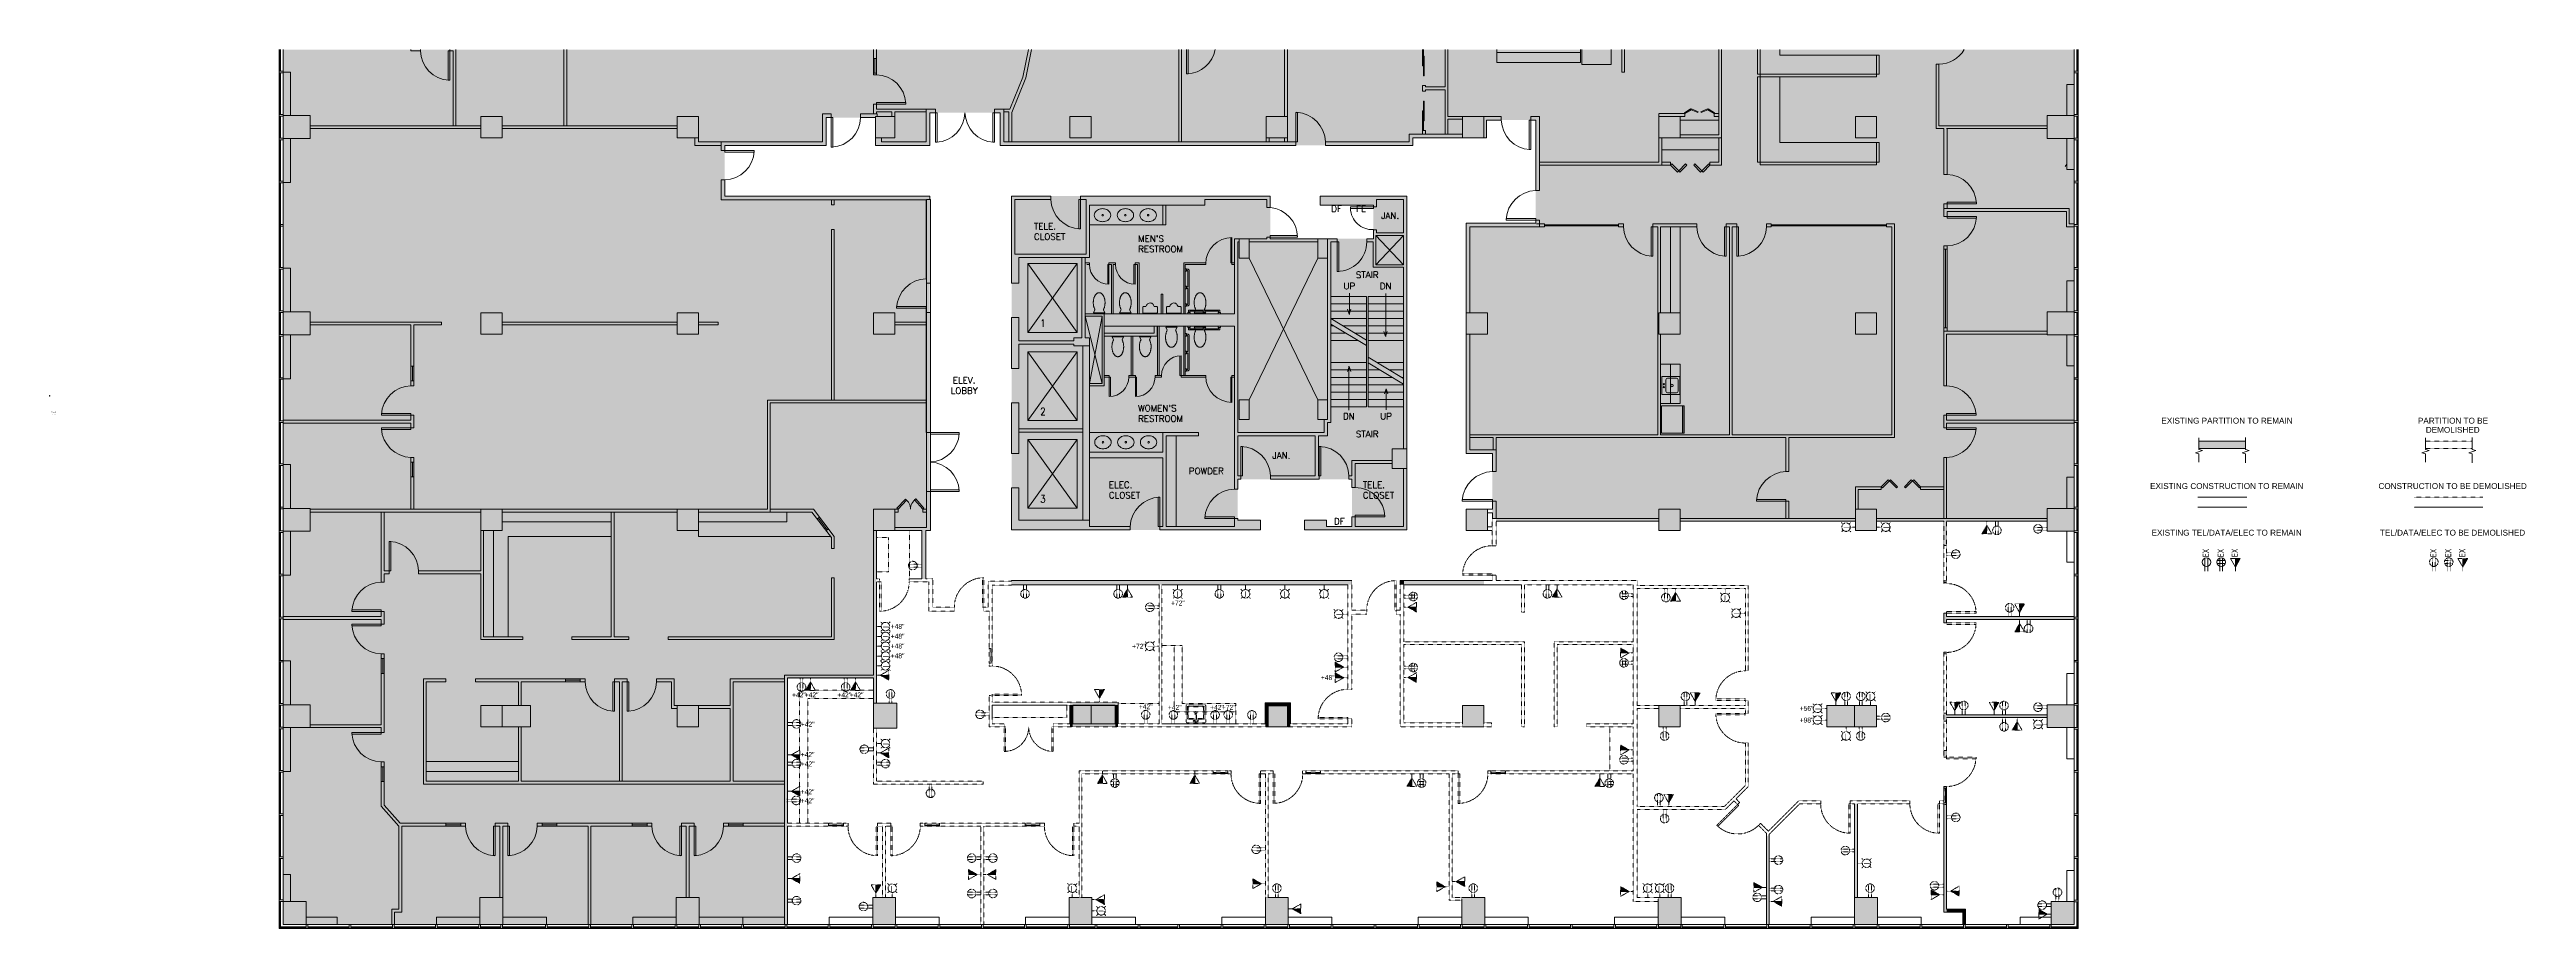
# Model space of a CAD drawing. Header units: inches. Extents: x 41 to 3069, y -541 to 533.
import ezdxf

# ---------------------------------------------------------------- set-up
doc = ezdxf.new("R2010")
doc.units = ezdxf.units.IN
doc.header["$MEASUREMENT"] = 0
for name, pattern in [('Demolished', [0.1875, 0.125, -0.0625]), ('Demolished 3_128_', [0.046875, 0.023437, -0.023437]), ('Demolished 3_16_', [0.28125, 0.1875, -0.09375]), ('Hidden 1_16_', [0.09375, 0.0625, -0.03125])]:
    doc.linetypes.add(name, pattern=pattern)
for name, color, linetype, lineweight in [('A-ANNO-NOTE', 131, 'Demolished', 9), ('A-DETL', 90, 'Continuous', 9), ('A-DETL-DEMO', 6, 'Demolished 3_16_', 9), ('A-DETL-GENF', 92, 'Continuous', 9), ('A-DETL-MEDM', 33, 'Continuous', 20), ('A-DETL-THIN', 151, 'Continuous', 9), ('A-DOOR', 31, 'Demolished', 9), ('A-DOOR-FRAM', 31, 'Demolished', 20), ('A-GLAZ', 151, 'Demolished', 9), ('A-GLAZ-EXST', 7, 'Continuous', 9), ('A-WALL-PATT', 111, 'Continuous', 13), ('Bb-col', 7, 'Continuous', 9), ('Bb-cor', 7, 'Continuous', 9), ('Bb-dmiz', 7, 'Continuous', 9), ('Bb-drs', 7, 'Continuous', 9), ('BB-Fill', 7, 'Continuous', 9), ('Bb-fix', 7, 'Continuous', 9), ('BB-Wall', 7, 'Continuous', 9), ('CAD background - for revit_dwg', 8, 'Continuous', 9), ('E-COMM-IDEN', 2, 'Continuous', 9), ('E-ELEC-FIXT-IDEN', 2, 'Continuous', 9), ('G-ANNO-TEXT', 231, 'Continuous', 9), ('I-ANNO-TEXT-EXST', 7, 'Continuous', 9), ('I-WALL', 2, 'Continuous', 13), ('Mullion', 7, 'Continuous', 9), ('P-SANR-FIXT', 6, 'Demolished', 9), ('Q-CASE', 31, 'Demolished', 9)]:
    doc.layers.add(name, color=color, linetype=linetype, lineweight=lineweight)
doc.styles.add('Arial', font='arial.ttf', dxfattribs={"height": 0.09375})
doc.styles.add('Arial_1', font='arial.ttf', dxfattribs={"width": 0.85, "height": 6})
doc.styles.add('Arial_2', font='arial.ttf', dxfattribs={"height": 7.125})
doc.styles.add('ROMANS', font='romans__.ttf', dxfattribs={"height": 7.771445})
doc.styles.add('ROMANS_1', font='romans__.ttf', dxfattribs={"width": 0.85, "height": 9})
doc.styles.add('ROMANS_2', font='romans__.ttf', dxfattribs={"height": 6})
doc.styles.add('Tahoma', font='tahoma.ttf', dxfattribs={"height": 6})
doc.styles.add('Tahoma_1', font='tahoma.ttf', dxfattribs={"width": 0.85, "height": 7.5})

# ---------------------------------------------------------------- blocks, each defined once
blk = doc.blocks.new('Fixed Glass - Adjustable Sill - Instance-1572744-New Construction - Demolition Plan')
at = {"layer": 'A-GLAZ', "color": 250, "linetype": 'Hidden 1_16_', "lineweight": 20}
for p, q in [((-10.5, 1.75), (-9.75, 1.75)), ((7.5, 1.75), (6.75, 1.75)), ((7.5, -0.25), (-10.5, -0.25)), ((-10.5, -0.25), (-10.5, -0.75)), ((-10.5, -0.75), (7.5, -0.75)), ((7.5, -0.75), (7.5, -0.25))]:
    blk.add_line(p, q, dxfattribs=at)
blk = doc.blocks.new('Single-Flush - 36_ x 84_-1623541-New Construction - Demolition Plan')
at = {"layer": 'A-DOOR', "color": 250, "linetype": 'Hidden 1_16_', "lineweight": 20}
for p, q in [((16.2, -1.7), (16.2, -37.8)), ((18, -1.7), (16.2, -1.7)), ((18, -1.7), (18, -37.8)), ((18, -37.8), (16.2, -37.8))]:
    blk.add_line(p, q, dxfattribs=at)
at = {"layer": 'A-DOOR', "color": 7, "linetype": 'Demolished 3_128_'}
blk.add_arc((18, -1.7), 36.1, 180, 267.2188, dxfattribs=at)
blk = doc.blocks.new('Single-Flush - 36_ x 84_-1623487-New Construction - Demolition Plan')
at = {"layer": 'A-DOOR', "color": 250, "linetype": 'Hidden 1_16_', "lineweight": 20}
for p, q in [((16.2, 1.7), (16.2, 37.8)), ((18, 37.8), (16.2, 37.8)), ((18, 1.7), (18, 37.8)), ((18, 1.7), (16.2, 1.7))]:
    blk.add_line(p, q, dxfattribs=at)
at = {"layer": 'A-DOOR', "color": 7, "linetype": 'Demolished 3_128_'}
blk.add_arc((18, 1.7), 36.1, 92.7812, 180, dxfattribs=at)
blk = doc.blocks.new('Single-Flush - 36_ x 96_-1570335-New Construction - Demolition Plan')
at = {"layer": 'A-DOOR', "color": 250, "linetype": 'Hidden 1_16_', "lineweight": 20}
for p, q in [((16.2, 2.4), (16.2, 38.5)), ((18, 38.5), (16.2, 38.5)), ((18, 2.4), (18, 38.5)), ((18, 2.4), (16.2, 2.4))]:
    blk.add_line(p, q, dxfattribs=at)
at = {"layer": 'A-DOOR', "color": 7, "linetype": 'Demolished 3_128_'}
blk.add_arc((18, 2.4), 36.1, 92.7812, 180, dxfattribs=at)
blk = doc.blocks.new('Single-Flush - 36_ x 84_-1666292-New Construction - Demolition Plan')
at = {"layer": 'A-DOOR', "color": 250, "linetype": 'Hidden 1_16_', "lineweight": 20}
for p, q in [((16.2, -2.4), (16.2, -38.5)), ((18, -2.4), (16.2, -2.4)), ((18, -2.4), (18, -38.5)), ((18, -38.5), (16.2, -38.5))]:
    blk.add_line(p, q, dxfattribs=at)
at = {"layer": 'A-DOOR', "color": 7, "linetype": 'Demolished 3_128_'}
blk.add_arc((18, -2.4), 36.1, 180, 267.2188, dxfattribs=at)
blk = doc.blocks.new('Counter Top - L Shaped _No Backsplash_ - Standard Counter Top-1663579-New Construction - Demolition Plan')
at = {"layer": 'Q-CASE', "color": 7, "linetype": 'Demolished 3_128_'}
for p, q in [((58, 0), (-47.3, 0)), ((-47.3, 0), (-47.3, -177.7)), ((-22.3, -177.7), (-22.3, -25)), ((-22.3, -25), (58, -25)), ((58, -25), (58, -15)), ((-47.3, -177.7), (-32.3, -177.7)), ((-32.3, -177.7), (-22.3, -177.7))]:
    blk.add_line(p, q, dxfattribs=at)
blk = doc.blocks.new('Double-Flush - 60_ x 84_-1573929-New Construction - Demolition Plan')
at = {"layer": 'A-DOOR', "color": 250, "linetype": 'Hidden 1_16_', "lineweight": 20}
for p, q in [((-30, 31.8), (-28.3, 31.8)), ((-30, 1.8), (-30, 31.8)), ((-28.3, 1.8), (-28.3, 31.8)), ((28.2, 1.8), (28.2, 31.7)), ((30, 1.8), (30, 31.8)), ((-30, 1.8), (-28.3, 1.8)), ((30, 1.8), (28.2, 1.8))]:
    blk.add_line(p, q, dxfattribs=at)
at = {"layer": 'A-DOOR', "color": 7, "linetype": 'Demolished 3_128_'}
for centre, start, end in [((-30, 1.8), 0, 90), ((30, 1.8), 90, 180)]:
    blk.add_arc(centre, 30, start, end, dxfattribs=at)
blk = doc.blocks.new('Counter Top - L Shaped _No Backsplash_ - Standard Counter Top-1574326-New Construction - Demolition Plan')
at = {"layer": 'Q-CASE', "color": 7, "linetype": 'Demolished 3_128_'}
for p, q in [((-47.3, 96), (-32.3, 96)), ((-47.3, 0), (-47.3, 96)), ((-32.3, 96), (-22.3, 96)), ((-22.3, 96), (-22.3, 25)), ((43.2, 0), (-33.4, 0)), ((-22.3, 25), (43.2, 25)), ((43.2, 25), (43.2, 15)), ((43.2, 15), (43.2, 0))]:
    blk.add_line(p, q, dxfattribs=at)
blk = doc.blocks.new('Counter Top _No Backsplash_ - Standard Counter Top-1574684-New Construction - Demolition Plan')
at = {"layer": 'Q-CASE', "color": 7, "linetype": 'Demolished 3_128_'}
blk.add_line((-47.3, -25), (2.7, -25), dxfattribs=at)
blk = doc.blocks.new('Upper Cabinet - L Shaped - Standard Upper Cabinet-1574834-New Construction - Demolition Plan')
at = {"layer": 'Q-CASE', "color": 7, "linetype": 'Demolished 3_128_'}
for p, q in [((48.7, 0), (-47.3, 0)), ((-47.3, 0), (-47.3, -90.5)), ((48.7, -15), (48.7, 0)), ((-32.3, -90.5), (-32.3, -15)), ((-32.3, -15), (48.7, -15)), ((-47.3, -90.5), (-32.3, -90.5))]:
    blk.add_line(p, q, dxfattribs=at)
blk = doc.blocks.new('Upper Cabinet - L Shaped - Standard Upper Cabinet-1663538-New Construction - Demolition Plan')
at = {"layer": 'Q-CASE', "color": 7, "linetype": 'Demolished 3_128_'}
for p, q in [((58, 0), (-47.3, 0)), ((-47.3, 0), (-47.3, -177.7)), ((58, -15), (58, 0)), ((-32.3, -177.7), (-32.3, -15)), ((-32.3, -15), (58, -15)), ((-47.3, -177.7), (-32.3, -177.7))]:
    blk.add_line(p, q, dxfattribs=at)
blk = doc.blocks.new('Counter Top _No Backsplash_ - Standard Counter Top-1575183-New Construction - Demolition Plan')
at = {"layer": 'Q-CASE', "color": 7, "linetype": 'Demolished 3_128_'}
blk.add_line((6.7, 0), (-47.3, 0), dxfattribs=at)
blk = doc.blocks.new('Sink-Single - 2D - Default-492951-New Construction - Demolition Plan')
at = {"layer": 'P-SANR-FIXT', "color": 7, "linetype": 'Demolished 3_128_'}
for p, q in [((-12, 10), (-12, 22.5)), ((-12, 2.5), (-12, 10)), ((-11, 23.5), (11, 23.5)), ((11, 1.5), (-11, 1.5)), ((-10.2, 10), (-10.2, 18.5)), ((-10.2, 4), (-10.2, 10)), ((-9.5, 19.2), (-0.8, 19.2)), ((9.5, 3.3), (-9.5, 3.3)), ((-0.8, 18.4), (-9.4, 18.4)), ((-9.4, 18.4), (-9.4, 10)), ((-9.4, 10), (-9.4, 4.1)), ((-9.4, 4.1), (9.4, 4.1)), ((-0.8, 12.7), (-0.8, 22.3)), ((-0.8, 22.3), (0.7, 22.3)), ((0.7, 12.7), (-0.8, 12.7)), ((0.7, 22.3), (0.7, 12.7)), ((0.7, 19.2), (9.5, 19.2)), ((9.4, 18.4), (0.7, 18.4)), ((9.4, 4.1), (9.4, 18.4)), ((10.3, 18.5), (10.3, 10)), ((10.3, 10), (10.3, 4)), ((12, 22.5), (12, 10)), ((12, 10), (12, 2.5))]:
    blk.add_line(p, q, dxfattribs=at)
for centre, radius, start, end in [((-11, 22.5), 1, 90, 180), ((-11, 2.5), 1, 180, 270), ((-9.5, 18.5), 0.75, 90, 180), ((-9.5, 4), 0.75, 180, 270), ((-2.5, 21.2), 0.75, 0, 180), ((-2.5, 21.2), 0.75, 180, 225), ((-2.5, 21.2), 0.75, 225, 0), ((0, 11), 1.25, 0, 180), ((0, 11), 1.25, 180, 216), ((0, 11), 1.25, 216, 237.348), ((0, 11), 1.25, 237.348, 302.652), ((0, 11), 1.25, 302.652, 324), ((0, 11), 1.25, 324, 0), ((2.5, 21.2), 0.75, 45, 180), ((2.5, 21.2), 0.75, 180, 0), ((2.5, 21.2), 0.75, 0, 45), ((9.5, 18.5), 0.75, 0, 90), ((9.5, 4), 0.75, 270, 315), ((9.5, 4), 0.75, 315, 0), ((11, 22.5), 1, 0, 90), ((11, 2.5), 1, 270, 315), ((11, 2.5), 1, 317.0033, 360)]:
    blk.add_arc(centre, radius, start, end, dxfattribs=at)
blk = doc.blocks.new('Single-Flush - With Sidelight - 36_ x 84_-1666301-New Construction - Demolition Plan')
at = {"layer": 'A-DOOR', "color": 250, "linetype": 'Hidden 1_16_', "lineweight": 20}
for p, q in [((-16, 37.75), (-18, 37.75)), ((-18, 1.75), (-18, 37.75)), ((-16, 37.75), (-16, 1.75)), ((-16, 1.75), (-18, 1.75))]:
    blk.add_line(p, q, dxfattribs=at)
at = {"layer": 'A-DOOR', "color": 7, "linetype": 'Demolished 3_128_'}
blk.add_arc((-18, 1.75), 36, 360, 90, dxfattribs=at)
at = {"layer": 'A-DOOR-FRAM', "color": 250, "linetype": 'Hidden 1_16_'}
blk.add_line((40, -1.75), (40, 1.75), dxfattribs=at)
at = {"layer": 'A-GLAZ', "color": 250, "linetype": 'Hidden 1_16_', "lineweight": 20}
for p, q in [((38, 0.75), (20, 0.75)), ((20, 0.75), (20, 0.25)), ((20, 0.25), (38, 0.25)), ((38, 0.25), (38, 0.75))]:
    blk.add_line(p, q, dxfattribs=at)
blk = doc.blocks.new('Single-Flush - 36_ x 84_-1666293-New Construction - Demolition Plan')
at = {"layer": 'A-DOOR', "color": 250, "linetype": 'Hidden 1_16_', "lineweight": 20}
for p, q in [((16.2, 2.4), (16.2, 38.5)), ((18, 38.5), (16.2, 38.5)), ((18, 2.4), (18, 38.5)), ((18, 2.4), (16.2, 2.4))]:
    blk.add_line(p, q, dxfattribs=at)
at = {"layer": 'A-DOOR', "color": 7, "linetype": 'Demolished 3_128_'}
blk.add_arc((18, 2.4), 36.1, 92.7812, 180, dxfattribs=at)
blk = doc.blocks.new('Upper Cabinet - Standard Upper Cabinet-1664806-New Construction - Demolition Plan')
at = {"layer": 'Q-CASE', "color": 7, "linetype": 'Demolished 3_128_'}
for p, q in [((-5.3, 0), (-47.3, 0)), ((-47.3, 0), (-47.3, -15)), ((-5.3, -15), (-5.3, 0)), ((-47.3, -15), (-5.3, -15))]:
    blk.add_line(p, q, dxfattribs=at)
blk = doc.blocks.new('Upper Cabinet - Standard Upper Cabinet-1664737-New Construction - Demolition Plan')
at = {"layer": 'Q-CASE', "color": 7, "linetype": 'Demolished 3_128_'}
for p, q in [((12, 0), (-47.3, 0)), ((-47.3, 0), (-47.3, -15)), ((12, -15), (12, 0)), ((-47.3, -15), (12, -15))]:
    blk.add_line(p, q, dxfattribs=at)
blk = doc.blocks.new('Upper Cabinet - Standard Upper Cabinet-1664953-New Construction - Demolition Plan')
at = {"layer": 'Q-CASE', "color": 7, "linetype": 'Demolished 3_128_'}
for p, q in [((44.2, 0), (-47.3, 0)), ((-47.3, 0), (-47.3, -15)), ((44.2, -15), (44.2, 0)), ((-47.3, -15), (44.2, -15))]:
    blk.add_line(p, q, dxfattribs=at)
blk = doc.blocks.new('CAD background - for revit_dwg_TOI-P5-1663628-New Construction - Demolition Plan')
at = {"layer": 'Bb-fix', "flags": 128}
blk.add_lwpolyline([(13.95312, 7.097652), (14.59374, 7.035156), (15.218748, 6.957036), (15.82812, 6.86328), (16.437492, 6.738288), (17.03124, 6.59766), (17.625, 6.441408), (18.1875, 6.269532), (18.734376, 6.082032), (19.28124, 5.878908), (19.796868, 5.644536), (20.281248, 5.410152), (20.765616, 5.160156), (21.203124, 4.894536), (21.64062, 4.597656), (22.031244, 4.316412), (22.406244, 4.003908), (22.749996, 3.691404), (23.0625, 3.363288), (23.359368, 3.019536), (23.609376, 2.675784), (23.828124, 2.332032), (24.031248, 1.972656), (24.1875, 1.597656), (24.312492, 1.23828), (24.406248, 0.86328), (24.468744, 0.48828), (24.499992, 0.11328), (24.499992, -0.238284), (24.45312, -0.613284), (24.375, -0.988284), (24.281244, -1.363284), (24.140616, -1.72266), (23.96874, -2.082036), (23.765616, -2.4414), (23.531244, -2.800776), (23.265624, -3.144528), (22.968744, -3.472656), (22.640616, -3.800784), (22.28124, -4.113276), (21.90624, -4.410156), (21.499992, -4.707036), (21.062496, -4.972656), (20.609376, -5.238276), (20.124996, -5.488284), (19.624992, -5.722656), (19.09374, -5.941404), (18.5625, -6.144528), (18, -6.332028), (17.421876, -6.503904), (16.84374, -6.644532), (16.234368, -6.78516), (15.624996, -6.894528), (15, -6.988284), (14.374992, -7.066404), (13.749996, -7.113276), (13.109376, -7.16016), (12.468744, -7.175784), (11.828124, -7.16016), (11.187492, -7.144524), (10.546872, -7.097652), (9.90624, -7.035156), (9.281244, -6.957036), (8.671872, -6.86328), (8.0625, -6.738276), (7.46874, -6.59766), (6.874992, -6.441408), (6.312492, -6.269532), (5.765616, -6.082032), (5.21874, -5.878908), (4.703124, -5.644524), (4.218744, -5.410152), (3.703116, -5.144532), (0, -6.988284), (0, 6.988284), (3.703116, 5.128908), (4.374996, 5.488284), (4.875, 5.722656), (5.40624, 5.941404), (5.937492, 6.144528), (6.499992, 6.332028), (7.078116, 6.503904), (7.65624, 6.644532), (8.265624, 6.78516), (8.874996, 6.894528), (9.499992, 6.988284), (10.125, 7.066404), (10.749996, 7.113288), (11.390616, 7.16016), (12.031248, 7.175784), (12.671868, 7.16016), (13.3125, 7.144536)], close=True, dxfattribs=at)
blk = doc.blocks.new('CAD background - for revit_dwg_TOI-P5-1663629-New Construction - Demolition Plan')
at = {"layer": 'Bb-fix', "flags": 128}
blk.add_lwpolyline([(13.95312, 7.097652), (14.59374, 7.035156), (15.218748, 6.957036), (15.82812, 6.86328), (16.437492, 6.738288), (17.03124, 6.59766), (17.625, 6.441408), (18.1875, 6.269532), (18.734376, 6.082032), (19.28124, 5.878908), (19.796868, 5.644536), (20.281248, 5.410152), (20.765616, 5.160156), (21.203124, 4.894536), (21.64062, 4.597656), (22.031244, 4.316412), (22.406244, 4.003908), (22.749996, 3.691404), (23.0625, 3.363288), (23.359368, 3.019536), (23.609376, 2.675784), (23.828124, 2.332032), (24.031248, 1.972656), (24.1875, 1.597656), (24.312492, 1.23828), (24.406248, 0.86328), (24.468744, 0.48828), (24.499992, 0.11328), (24.499992, -0.238284), (24.45312, -0.613284), (24.375, -0.988284), (24.281244, -1.363284), (24.140616, -1.72266), (23.96874, -2.082036), (23.765616, -2.4414), (23.531244, -2.800776), (23.265624, -3.144528), (22.968744, -3.472656), (22.640616, -3.800784), (22.28124, -4.113276), (21.90624, -4.410156), (21.499992, -4.707036), (21.062496, -4.972656), (20.609376, -5.238276), (20.124996, -5.488284), (19.624992, -5.722656), (19.09374, -5.941404), (18.5625, -6.144528), (18, -6.332028), (17.421876, -6.503904), (16.84374, -6.644532), (16.234368, -6.78516), (15.624996, -6.894528), (15, -6.988284), (14.374992, -7.066404), (13.749996, -7.113276), (13.109376, -7.16016), (12.468744, -7.175784), (11.828124, -7.16016), (11.187492, -7.144524), (10.546872, -7.097652), (9.90624, -7.035156), (9.281244, -6.957036), (8.671872, -6.86328), (8.0625, -6.738276), (7.46874, -6.59766), (6.874992, -6.441408), (6.312492, -6.269532), (5.765616, -6.082032), (5.21874, -5.878908), (4.703124, -5.644524), (4.218744, -5.410152), (3.703116, -5.144532), (0, -6.988284), (0, 6.988284), (3.703116, 5.128908), (4.374996, 5.488284), (4.875, 5.722656), (5.40624, 5.941404), (5.937492, 6.144528), (6.499992, 6.332028), (7.078116, 6.503904), (7.65624, 6.644532), (8.265624, 6.78516), (8.874996, 6.894528), (9.499992, 6.988284), (10.125, 7.066404), (10.749996, 7.113288), (11.390616, 7.16016), (12.031248, 7.175784), (12.671868, 7.16016), (13.3125, 7.144536)], close=True, dxfattribs=at)
blk = doc.blocks.new('CAD background - for revit_dwg_URN-P1-1663630-New Construction - Demolition Plan')
at = {"layer": 'Bb-fix', "flags": 128}
for points in [[(9.023436, 4.777338), (9.984372, 4.347654), (10.828128, 3.73047), (11.531256, 2.957022), (12.062496, 2.050782), (12.390624, 1.050774), (12.500004, 0.011718), (12.390624, -1.02735), (12.07812, -2.027346), (11.554692, -2.933598), (10.859376, -3.714846), (10.01562, -4.339842), (9.054684, -4.769538), (8.000004, -4.996098), (8.000004, -8.246094), (7.898436, -8.613282), (7.625004, -8.894538), (7.250004, -8.996094), (0.742188, -8.996094), (0.367188, -8.886726), (0.093744, -8.613282), (0, -8.246094), (0, 8.246094), (0.093744, 8.613282)], [(0.093744, 8.613282), (0.367188, 8.886714), (0.742188, 8.988282), (7.242192, 8.988282), (7.60938, 8.886714), (7.890624, 8.613282), (8.000004, 8.238282), (8.000004, 4.996086), (9.023436, 4.777338)]]:
    blk.add_lwpolyline(points, dxfattribs=at)
blk = doc.blocks.new('CAD background - for revit_dwg_RAIL-P2-1663631-New Construction - Demolition Plan')
at = {"layer": 'Bb-cor', "flags": 128}
for points in [[(1.5, 42.992196), (1.5, 39.992196), (0, 39.992196), (0, 42.992196)], [(1.5, 21.492192), (1.5, 18.500004), (0, 18.500004), (0, 21.492192)], [(1.5, 0), (1.5, -3), (0, -3), (0, 0)]]:
    blk.add_lwpolyline(points, close=True, dxfattribs=at)
for points in [[(1.5, 42.242196), (3.500004, 42.242196), (3.875004, 42.164064), (4.203132, 41.945316), (4.42188, 41.617188), (4.5, 41.242188), (4.5, -1.249992), (4.42188, -1.624992), (4.203132, -1.95312), (3.875004, -2.171868), (3.500004, -2.25), (1.5, -2.25)], [(1.5, 40.742196), (2.000004, 40.742196), (2.375004, 40.664064), (2.703132, 40.445316), (2.92188, 40.117188), (3, 39.742188), (3, 21.734376), (2.92188, 21.351564), (2.703132, 21.023448), (2.375004, 20.804688), (2.000004, 20.73438), (1.5, 20.742192)], [(1.5, 19.250004), (2.000004, 19.257816), (2.375004, 19.187508), (2.703132, 18.96876), (2.92188, 18.640632), (3, 18.25782), (3, 0.250008), (2.92188, -0.124992), (2.703132, -0.45312), (2.375004, -0.671868), (2.000004, -0.75), (1.5, -0.75)]]:
    blk.add_lwpolyline(points, dxfattribs=at)
blk = doc.blocks.new('CAD background - for revit_dwg_RAIL-P1-1663632-New Construction - Demolition Plan')
at = {"layer": 'Bb-cor', "flags": 128}
for points in [[(1.5, 39.992196), (1.5, 36.992196), (0, 36.992196), (0, 39.992196)], [(1.5, 21.492192), (1.5, 18.500004), (0, 18.500004), (0, 21.492192)], [(1.5, 3), (1.5, 0), (0, 0), (0, 3)]]:
    blk.add_lwpolyline(points, close=True, dxfattribs=at)
for points in [[(1.5, 39.242196), (3.500004, 39.242196), (3.875004, 39.164064), (4.203132, 38.945316), (4.42188, 38.617188), (4.5, 38.242188), (4.5, 1.750008), (4.42188, 1.375008), (4.203132, 1.04688), (3.875004, 0.828132), (3.500004, 0.75), (1.5, 0.75)], [(1.5, 37.742196), (2.000004, 37.742196), (2.375004, 37.664064), (2.703132, 37.445316), (2.92188, 37.117188), (3, 36.742188), (3, 21.734376), (2.92188, 21.351564), (2.703132, 21.023448), (2.375004, 20.804688), (2.000004, 20.73438), (1.5, 20.742192)], [(1.5, 19.250004), (2.000004, 19.257816), (2.375004, 19.187508), (2.703132, 18.96876), (2.92188, 18.640632), (3, 18.25782), (3, 3.250008), (2.92188, 2.875008), (2.703132, 2.54688), (2.375004, 2.328132), (2.000004, 2.25), (1.5, 2.25)]]:
    blk.add_lwpolyline(points, dxfattribs=at)
blk = doc.blocks.new('CAD background - for revit_dwg_RAIL-P1-1663633-New Construction - Demolition Plan')
at = {"layer": 'Bb-cor', "flags": 128}
for points in [[(1.5, 39.992196), (1.5, 36.992196), (0, 36.992196), (0, 39.992196)], [(1.5, 21.492192), (1.5, 18.500004), (0, 18.500004), (0, 21.492192)], [(1.5, 3), (1.5, 0), (0, 0), (0, 3)]]:
    blk.add_lwpolyline(points, close=True, dxfattribs=at)
for points in [[(1.5, 39.242196), (3.500004, 39.242196), (3.875004, 39.164064), (4.203132, 38.945316), (4.42188, 38.617188), (4.5, 38.242188), (4.5, 1.750008), (4.42188, 1.375008), (4.203132, 1.04688), (3.875004, 0.828132), (3.500004, 0.75), (1.5, 0.75)], [(1.5, 37.742196), (2.000004, 37.742196), (2.375004, 37.664064), (2.703132, 37.445316), (2.92188, 37.117188), (3, 36.742188), (3, 21.734376), (2.92188, 21.351564), (2.703132, 21.023448), (2.375004, 20.804688), (2.000004, 20.73438), (1.5, 20.742192)], [(1.5, 19.250004), (2.000004, 19.257816), (2.375004, 19.187508), (2.703132, 18.96876), (2.92188, 18.640632), (3, 18.25782), (3, 3.250008), (2.92188, 2.875008), (2.703132, 2.54688), (2.375004, 2.328132), (2.000004, 2.25), (1.5, 2.25)]]:
    blk.add_lwpolyline(points, dxfattribs=at)
blk = doc.blocks.new('CAD background - for revit_dwg_RAIL-P2-1663634-New Construction - Demolition Plan')
at = {"layer": 'Bb-cor', "flags": 128}
for points in [[(1.5, 42.992196), (1.5, 39.992196), (0, 39.992196), (0, 42.992196)], [(1.5, 21.492192), (1.5, 18.500004), (0, 18.500004), (0, 21.492192)], [(1.5, 0), (1.5, -3), (0, -3), (0, 0)]]:
    blk.add_lwpolyline(points, close=True, dxfattribs=at)
for points in [[(1.5, 42.242196), (3.500004, 42.242196), (3.875004, 42.164064), (4.203132, 41.945316), (4.42188, 41.617188), (4.5, 41.242188), (4.5, -1.249992), (4.42188, -1.624992), (4.203132, -1.95312), (3.875004, -2.171868), (3.500004, -2.25), (1.5, -2.25)], [(1.5, 40.742196), (2.000004, 40.742196), (2.375004, 40.664064), (2.703132, 40.445316), (2.92188, 40.117188), (3, 39.742188), (3, 21.734376), (2.92188, 21.351564), (2.703132, 21.023448), (2.375004, 20.804688), (2.000004, 20.73438), (1.5, 20.742192)], [(1.5, 19.250004), (2.000004, 19.257816), (2.375004, 19.187508), (2.703132, 18.96876), (2.92188, 18.640632), (3, 18.25782), (3, 0.250008), (2.92188, -0.124992), (2.703132, -0.45312), (2.375004, -0.671868), (2.000004, -0.75), (1.5, -0.75)]]:
    blk.add_lwpolyline(points, dxfattribs=at)
blk = doc.blocks.new('CAD background - for revit_dwg-1564186-New Construction - Demolition Plan')
at = {"lineweight": 9}
h = blk.add_hatch(color=256, dxfattribs=at)
h.paths.add_polyline_path([(245.5, 5), (273.5, 5), (273.5, 38), (245.5, 38)], flags=0)
h.paths.add_polyline_path([(2194, 5), (2194, 33), (2166, 33), (2166, 5)], flags=0)
h.paths.add_polyline_path([(1953.5, 5), (1953.5, 38), (1925.5, 38), (1925.5, 5), (1945.8, 5)], flags=0)
h.paths.add_polyline_path([(485.5, 5), (513.5, 5), (513.5, 38), (485.5, 38)], flags=0)
h.paths.add_polyline_path([(725.5, 5), (753.5, 5), (753.5, 38), (725.5, 38)], flags=0)
h.paths.add_polyline_path([(1713.5, 5), (1713.5, 38), (1685.5, 38), (1685.5, 5)], flags=0)
h.paths.add_polyline_path([(1473.5, 5), (1473.5, 38), (1445.5, 38), (1445.5, 5)], flags=0)
h.paths.add_polyline_path([(1209, 5), (1233.5, 5), (1233.5, 38), (1205.5, 38), (1205.5, 5)], flags=0)
h.paths.add_polyline_path([(965.5, 5), (993.5, 5), (993.5, 38), (965.5, 38)], flags=0)
h.paths.add_polyline_path([(726.5, 245), (755, 245), (755, 275.5), (726.5, 275.5)], flags=0)
h.paths.add_polyline_path([(2194, 245.5), (2194, 273.5), (2161, 273.5), (2161, 245.5)], flags=0)
h.paths.add_polyline_path([(5, 245.5), (38, 245.5), (38, 273.5), (5, 273.5)], flags=0)
h.paths.add_polyline_path([(1232.5, 246.5), (1232.5, 272.3), (1208.8, 272.3), (1208.8, 246.5)], flags=0)
h.paths.add_polyline_path([(1952.5, 246.5), (1952.5, 272.5), (1891.5, 272.5), (1891.5, 246.5), (1945.8, 246.5)], flags=0)
h.paths.add_polyline_path([(1686.5, 246.5), (1712.5, 246.5), (1712.5, 272.5), (1686.5, 272.5), (1686.5, 269)], flags=0)
h.paths.add_polyline_path([(1472.5, 246.5), (1472.5, 272.5), (1446.5, 272.5), (1446.5, 246.5)], flags=0)
h.paths.add_polyline_path([(512.5, 246.5), (512.5, 272.5), (486.5, 272.5), (486.5, 246.5), (498.9, 246.5)], flags=0)
h.paths.add_polyline_path([(1017.6, 250), (1022, 250), (1022, 272.5), (970, 272.5), (970, 250)], flags=0)
h.paths.add_polyline_path([(2161, 485.5), (2194, 485.5), (2194, 513.5), (2161, 513.5), (2161, 497.7)], flags=0)
h.paths.add_polyline_path([(38, 485.5), (38, 513.5), (5, 513.5), (5, 485.5)], flags=0)
h.paths.add_polyline_path([(1926.5, 486.5), (1952.5, 486.5), (1952.5, 512.5), (1926.5, 512.5), (1926.5, 501.2)], flags=0)
h.paths.add_polyline_path([(726.5, 486.5), (752.5, 486.5), (752.5, 512.5), (726.5, 512.5), (726.5, 487.1)], flags=0)
h.paths.add_polyline_path([(486.5, 486.5), (512.5, 486.5), (512.5, 512.5), (486.5, 512.5)], flags=0)
h.paths.add_polyline_path([(1712.5, 486.5), (1712.5, 512.5), (1686.5, 512.5), (1686.5, 486.5)], flags=0)
h.paths.add_polyline_path([(272.5, 486.5), (272.5, 512.5), (246.5, 512.5), (246.5, 486.5)], flags=0)
h.paths.add_polyline_path([(1450.8, 486.5), (1476.8, 486.5), (1476.8, 512.5), (1450.8, 512.5), (1450.8, 497.7)], flags=0)
h.paths.add_polyline_path([(2194, 725.5), (2194, 753.5), (2161, 753.5), (2161, 725.5)], flags=0)
h.paths.add_polyline_path([(5, 725.5), (38, 725.5), (38, 753.5), (5, 753.5)], flags=0)
h.paths.add_polyline_path([(752.5, 726.5), (752.5, 752.5), (726.5, 752.5), (726.5, 726.5)], flags=0)
h.paths.add_polyline_path([(246.5, 726.5), (272.5, 726.5), (272.5, 752.5), (246.5, 752.5)], flags=0)
h.paths.add_polyline_path([(1712.5, 726.5), (1712.5, 752.5), (1686.5, 752.5), (1686.5, 726.5)], flags=0)
h.paths.add_polyline_path([(486.5, 726.5), (512.5, 726.5), (512.5, 752.5), (486.5, 752.5)], flags=0)
h.paths.add_polyline_path([(1952.5, 726.5), (1952.5, 752.5), (1926.5, 752.5), (1926.5, 726.5)], flags=0)
h.paths.add_polyline_path([(1476.8, 726.5), (1476.8, 752.5), (1450.8, 752.5), (1450.8, 726.5), (1472.5, 726.5)], flags=0)
h.paths.add_polyline_path([(5, 965.5), (38, 965.5), (38, 993.5), (5, 993.5)], flags=0)
h.paths.add_polyline_path([(2161, 965.5), (2194, 965.5), (2194, 993.5), (2161, 993.5), (2161, 988)], flags=0)
h.paths.add_polyline_path([(728.8, 966.5), (752.5, 966.5), (752.5, 992.5), (728.8, 992.5), (728.8, 991)], flags=0)
h.paths.add_polyline_path([(1232.5, 966.5), (1232.5, 992.5), (1206.5, 992.5), (1206.5, 966.5)], flags=0)
h.paths.add_polyline_path([(966.5, 966.5), (992.5, 966.5), (992.5, 992.5), (966.5, 992.5), (966.5, 988)], flags=0)
h.paths.add_polyline_path([(246.5, 966.5), (272.5, 966.5), (272.5, 992.5), (246.5, 992.5)], flags=0)
h.paths.add_polyline_path([(1926.5, 966.5), (1952.5, 966.5), (1952.5, 992.5), (1926.5, 992.5), (1926.5, 988)], flags=0)
h.paths.add_polyline_path([(512.5, 966.5), (512.5, 992.5), (486.5, 992.5), (486.5, 966.5)], flags=0)
h.paths.add_polyline_path([(1446.5, 966.5), (1472.5, 966.5), (1472.5, 992.5), (1446.5, 992.5), (1446.5, 981)], flags=0)
h.paths.add_polyline_path([(1712.5, 966.5), (1712.5, 992.5), (1686.5, 992.5), (1686.5, 966.5)], flags=0)
at = {"layer": 'A-GLAZ-EXST'}
for p, q in [((1.1, 1074.3), (1.1, 1047.7)), ((1.9, 1074.3), (1.9, 1047.7)), ((2197.1, 1047.7), (2197.1, 1074.3)), ((2197.9, 1047.7), (2197.9, 1074.3)), ((1.1, 1045.7), (1.1, 995)), ((1.9, 1045.7), (1.9, 995)), ((2197.1, 995), (2197.1, 1045.7)), ((2197.9, 995), (2197.9, 1045.7)), ((1.1, 993), (1.1, 966)), ((1.9, 993), (1.9, 966)), ((2197.1, 966), (2197.1, 993)), ((2197.9, 966), (2197.9, 993)), ((1.1, 964), (1.1, 913.2)), ((1.9, 964), (1.9, 913.2)), ((2197.1, 913.2), (2197.1, 964)), ((2197.9, 913.2), (2197.9, 964)), ((1.1, 911.2), (1.1, 807.7)), ((1.9, 911.2), (1.9, 807.7)), ((2197.1, 860.5), (2197.1, 911.2)), ((2197.9, 860.5), (2197.9, 911.2)), ((2197.1, 807.7), (2197.1, 858.5)), ((2197.9, 807.7), (2197.9, 858.5)), ((1.1, 805.7), (1.1, 755)), ((1.9, 805.7), (1.9, 755)), ((2197.1, 755), (2197.1, 805.7)), ((2197.9, 755), (2197.9, 805.7)), ((1.1, 753), (1.1, 726)), ((1.9, 753), (1.9, 726)), ((2197.1, 726), (2197.1, 753)), ((2197.9, 726), (2197.9, 753)), ((1.1, 724), (1.1, 673.2)), ((1.9, 724), (1.9, 673.2)), ((2197.1, 673.2), (2197.1, 724)), ((2197.9, 673.2), (2197.9, 724)), ((1.1, 671.2), (1.1, 620.5)), ((1.9, 671.2), (1.9, 620.5)), ((2197.1, 620.5), (2197.1, 671.2)), ((2197.9, 620.5), (2197.9, 671.2)), ((1.1, 618.5), (1.1, 567.7)), ((1.9, 618.5), (1.9, 567.7)), ((2197.1, 567.7), (2197.1, 618.5)), ((2197.9, 567.7), (2197.9, 618.5)), ((1.1, 565.7), (1.1, 486)), ((1.9, 565.7), (1.9, 486)), ((2197.1, 515), (2197.1, 565.7)), ((2197.9, 515), (2197.9, 565.7)), ((2197.1, 486), (2197.1, 513)), ((2197.9, 486), (2197.9, 513)), ((1.1, 484), (1.1, 433.2)), ((1.9, 484), (1.9, 433.2)), ((2197.1, 433.2), (2197.1, 484)), ((2197.9, 433.2), (2197.9, 484)), ((1.1, 431.2), (1.1, 380.5)), ((1.9, 431.2), (1.9, 380.5)), ((2197.1, 380.5), (2197.1, 431.2)), ((2197.9, 380.5), (2197.9, 431.2)), ((1.1, 378.5), (1.1, 327.7)), ((1.9, 378.5), (1.9, 327.7)), ((2197.1, 327.7), (2197.1, 378.5)), ((2197.9, 327.7), (2197.9, 378.5)), ((1.1, 325.7), (1.1, 275)), ((1.9, 325.7), (1.9, 275)), ((2197.1, 275), (2197.1, 325.7)), ((2197.9, 275), (2197.9, 325.7)), ((1.1, 273), (1.1, 246)), ((1.9, 273), (1.9, 246)), ((2197.1, 245.7), (2197.1, 273)), ((2197.9, 245.7), (2197.9, 273)), ((1.1, 244), (1.1, 193.2)), ((1.9, 244), (1.9, 193.2)), ((2197.1, 193), (2197.1, 243.7)), ((2197.9, 193), (2197.9, 243.7)), ((1.1, 191.2), (1.1, 140.2)), ((1.9, 191.2), (1.9, 140.2)), ((2197.1, 140.2), (2197.1, 191)), ((2197.9, 140.2), (2197.9, 191)), ((1.1, 138.2), (1.1, 87.7)), ((1.9, 138.2), (1.9, 87.7)), ((2197.1, 87.5), (2197.1, 138.2)), ((2197.9, 87.5), (2197.9, 138.2)), ((1.1, 85.7), (1.1, 35)), ((1.9, 85.7), (1.9, 35)), ((2197.1, 34.7), (2197.1, 85.5)), ((2197.9, 34.7), (2197.9, 85.5)), ((35, 1.9), (85.7, 1.9)), ((35, 1.1), (85.7, 1.1)), ((87.7, 1.9), (138.5, 1.9)), ((87.7, 1.1), (138.5, 1.1)), ((140.5, 1.9), (191.2, 1.9)), ((140.5, 1.1), (191.2, 1.1)), ((193.2, 1.9), (244, 1.9)), ((193.2, 1.1), (244, 1.1)), ((246, 1.9), (271.1, 1.9)), ((246, 1.1), (271.1, 1.1)), ((273.1, 1.9), (325.7, 1.9)), ((273.1, 1.1), (325.7, 1.1)), ((327.7, 1.9), (378.5, 1.9)), ((327.7, 1.1), (378.5, 1.1)), ((380.5, 1.9), (431.2, 1.9)), ((380.5, 1.1), (431.2, 1.1)), ((433.2, 1.9), (484, 1.9)), ((433.2, 1.1), (484, 1.1)), ((486, 1.9), (513, 1.9)), ((486, 1.1), (513, 1.1)), ((515, 1.9), (565.7, 1.9)), ((515, 1.1), (565.7, 1.1)), ((567.7, 1.9), (618.5, 1.9)), ((567.7, 1.1), (618.5, 1.1)), ((620.5, 1.9), (671.2, 1.9)), ((620.5, 1.1), (671.2, 1.1)), ((673.2, 1.9), (724, 1.9)), ((673.2, 1.1), (724, 1.1)), ((726, 1.9), (753, 1.9)), ((726, 1.1), (753, 1.1)), ((755, 1.9), (805.7, 1.9)), ((755, 1.1), (805.7, 1.1)), ((807.7, 1.9), (858.5, 1.9)), ((807.7, 1.1), (858.5, 1.1)), ((860.5, 1.9), (911.2, 1.9)), ((860.5, 1.1), (911.2, 1.1)), ((913.2, 1.9), (964, 1.9)), ((913.2, 1.1), (964, 1.1)), ((966, 1.9), (997.4, 1.9)), ((966, 1.1), (997.4, 1.1)), ((999.4, 1.9), (1050.1, 1.9)), ((999.4, 1.1), (1050.1, 1.1)), ((1052.1, 1.9), (1098.5, 1.9)), ((1052.1, 1.1), (1098.5, 1.1)), ((1100.5, 1.9), (1151.3, 1.9)), ((1100.5, 1.1), (1151.3, 1.1)), ((1153.3, 1.9), (1204, 1.9)), ((1153.3, 1.1), (1204, 1.1)), ((1206, 1.9), (1233, 1.9)), ((1206, 1.1), (1233, 1.1)), ((1235, 1.9), (1285.8, 1.9)), ((1235, 1.1), (1285.8, 1.1)), ((1287.8, 1.9), (1338.5, 1.9)), ((1287.8, 1.1), (1338.5, 1.1)), ((1340.5, 1.9), (1391.3, 1.9)), ((1340.5, 1.1), (1391.3, 1.1)), ((1393.3, 1.9), (1444, 1.9)), ((1393.3, 1.1), (1444, 1.1)), ((1446, 1.9), (1473, 1.9)), ((1446, 1.1), (1473, 1.1)), ((1475, 1.9), (1525.8, 1.9)), ((1475, 1.1), (1525.8, 1.1)), ((1527.8, 1.9), (1578.5, 1.9)), ((1527.8, 1.1), (1578.5, 1.1)), ((1580.5, 1.9), (1631.3, 1.9)), ((1580.5, 1.1), (1631.3, 1.1)), ((1633.3, 1.9), (1684, 1.9)), ((1633.3, 1.1), (1684, 1.1)), ((1686, 1.9), (1713, 1.9)), ((1686, 1.1), (1713, 1.1)), ((1715, 1.9), (1765.8, 1.9)), ((1715, 1.1), (1765.8, 1.1)), ((1767.8, 1.9), (1818.5, 1.9)), ((1767.8, 1.1), (1818.5, 1.1)), ((1820.5, 1.9), (1871.3, 1.9)), ((1820.5, 1.1), (1871.3, 1.1)), ((1873.3, 1.9), (1924, 1.9)), ((1873.3, 1.1), (1924, 1.1)), ((1926, 1.9), (1953, 1.9)), ((1926, 1.1), (1953, 1.1)), ((1955, 1.9), (2005.8, 1.9)), ((1955, 1.1), (2005.8, 1.1)), ((2007.8, 1.9), (2058.5, 1.9)), ((2007.8, 1.1), (2058.5, 1.1)), ((2060.5, 1.9), (2111.3, 1.9)), ((2060.5, 1.1), (2111.3, 1.1)), ((2113.3, 1.9), (2164, 1.9)), ((2113.3, 1.1), (2164, 1.1))]:
    blk.add_line(p, q, dxfattribs=at)
at = {"layer": 'A-GLAZ-EXST', "flags": 128}
for points in [[(1.1, 33), (1.1, 1.1), (33, 1.1)], [(1.9, 33), (1.9, 1.9), (33, 1.9)], [(2166, 1.9), (2197.1, 1.9), (2197.1, 32.7)], [(2166, 1.1), (2197.9, 1.1), (2197.9, 32.7)]]:
    blk.add_lwpolyline(points, dxfattribs=at)
at = {"layer": 'Bb-col'}
for p, q in [((730, 486.5), (752.5, 486.5)), ((1712.5, 486.5), (1712.5, 497.7)), ((1952.5, 486.5), (1952.5, 497.7)), ((272.5, 246.5), (272.5, 272.5)), ((726.5, 275.5), (726.5, 245)), ((1022, 272.5), (970, 272.5)), ((992.5, 250), (992.5, 272.5)), ((1712.5, 272.5), (1686.5, 272.5)), ((1891.4, 272.4), (1891.6, 272.6)), ((1925.5, 246.5), (1925.5, 272.5)), ((730, 245), (755, 245)), ((1208.8, 246.5), (1232.5, 246.5)), ((1446.5, 246.5), (1472.5, 246.5)), ((1712.5, 246.5), (1712.5, 269)), ((1205.5, 5), (1205.5, 38)), ((1445.5, 37.3), (1446.2, 38)), ((1445.5, 5), (1445.5, 34.5)), ((1685.5, 5), (1685.5, 33.1)), ((1925.5, 5), (1925.5, 38))]:
    blk.add_line(p, q, dxfattribs=at)
at = {"layer": 'Bb-col', "flags": 128}
for points in [[(5, 993.5), (5, 965.5), (38, 965.5), (38, 993.5)], [(272.5, 966.5), (272.5, 992.5), (246.5, 992.5), (246.5, 966.5)], [(512.5, 966.5), (512.5, 992.5), (486.5, 992.5), (486.5, 966.5)], [(752.5, 966.5), (752.5, 992.5), (728.8, 992.5), (728.8, 966.5)], [(992.5, 966.5), (992.5, 992.5), (966.5, 992.5), (966.5, 966.5)], [(1232.5, 966.5), (1232.5, 992.5), (1206.5, 992.5), (1206.5, 966.5)], [(1472.5, 966.5), (1472.5, 992.5), (1446.5, 992.5), (1446.5, 966.5)], [(1712.5, 966.5), (1712.5, 992.5), (1686.5, 992.5), (1686.5, 966.5)], [(1952.5, 966.5), (1952.5, 992.5), (1926.5, 992.5), (1926.5, 966.5)], [(2194, 965.5), (2194, 993.5), (2161, 993.5), (2161, 965.5)], [(5, 753.5), (5, 725.5), (38, 725.5), (38, 753.5)], [(272.5, 726.5), (272.5, 752.5), (246.5, 752.5), (246.5, 726.5)], [(512.5, 726.5), (512.5, 752.5), (486.5, 752.5), (486.5, 726.5)], [(752.5, 726.5), (752.5, 752.5), (726.5, 752.5), (726.5, 726.5)], [(1476.8, 726.5), (1476.8, 752.5), (1450.8, 752.5), (1450.8, 726.5)], [(1712.5, 726.5), (1712.5, 752.5), (1686.5, 752.5), (1686.5, 726.5)], [(1952.5, 726.5), (1952.5, 752.5), (1926.5, 752.5), (1926.5, 726.5)], [(2194, 753.5), (2194, 725.5), (2161, 725.5), (2161, 753.5)], [(5, 513.5), (5, 485.5), (38, 485.5), (38, 513.5)], [(272.5, 486.5), (272.5, 512.5), (246.5, 512.5), (246.5, 486.5)], [(512.5, 486.5), (512.5, 512.5), (486.5, 512.5), (486.5, 486.5)], [(1476.8, 486.5), (1476.8, 512.5), (1450.8, 512.5), (1450.8, 486.5)], [(5, 273.5), (5, 245.5), (38, 245.5), (38, 273.5)], [(246.5, 246.5), (307.5, 246.5), (307.5, 272.5), (246.5, 272.5)], [(512.5, 246.5), (512.5, 272.5), (486.5, 272.5), (486.5, 246.5)], [(1952.5, 246.5), (1952.5, 272.5), (1891.5, 272.5), (1891.5, 246.5)], [(5, 5), (5, 33), (33, 33), (33, 5)], [(245.5, 5), (245.5, 38), (273.5, 38), (273.5, 5)], [(485.5, 5), (485.5, 38), (513.5, 38), (513.5, 5)], [(2194, 5), (2194, 33), (2166, 33), (2166, 5)]]:
    blk.add_lwpolyline(points, close=True, dxfattribs=at)
for points in [[(752.5, 490), (752.5, 512.5), (726.5, 512.5), (726.5, 486.5)], [(1712.5, 501.2), (1712.5, 512.5), (1686.5, 512.5), (1686.5, 501.2)], [(1686.5, 497.7), (1686.5, 486.5), (1712.5, 486.5)], [(1952.5, 501.2), (1952.5, 512.5), (1926.5, 512.5), (1926.5, 501.2)], [(1926.5, 497.7), (1926.5, 486.5), (1952.5, 486.5)], [(2194, 513.5), (2194, 485.5), (2161, 485.5), (2161, 497.7)], [(2161, 501.2), (2161, 513.5), (2194, 513.5)], [(755, 245), (755, 275.5), (730, 275.5)], [(1472.5, 251.4), (1472.5, 272.5), (1446.5, 272.5), (1446.5, 251.4)], [(2194, 245.5), (2194, 273.5), (2161, 273.5), (2161, 261.3)], [(1686.5, 269), (1686.5, 246.5), (1712.5, 246.5)], [(2161, 257.8), (2161, 245.5), (2194, 245.5)], [(725.5, 5), (725.5, 38), (737.7, 38)], [(741.2, 38), (753.5, 38), (753.5, 5), (725.5, 5)], [(965.5, 5), (965.5, 38), (977.7, 38)], [(981.2, 38), (993.5, 38), (993.5, 5), (965.5, 5)], [(1209, 38), (1233.5, 38), (1233.5, 5), (1205.5, 5)], [(1445.5, 38), (1473.5, 38), (1473.5, 5), (1445.5, 5)], [(1685.5, 38), (1713.5, 38), (1713.5, 5), (1685.5, 5)], [(1929, 38), (1953.5, 38), (1953.5, 5), (1925.5, 5)]]:
    blk.add_lwpolyline(points, dxfattribs=at)
at = {"layer": 'Bb-cor'}
for p, q in [((2194, 381.3), (2194, 1074.3)), ((1185.5, 839.1), (1269.5, 839.1)), ((1269.5, 819.1), (1281.5, 819.1)), ((1340.3, 847.1), (1374.3, 811.1)), ((975.3, 812.6), (915.3, 728.6)), ((1285.5, 763.6), (1328.9, 763.6)), ((1308.1, 776.5), (1308.1, 750.6)), ((1330.9, 763.6), (1374.3, 763.6)), ((1352.5, 776.2), (1352.5, 723.4)), ((1073.6, 736), (1073.6, 676)), ((1075.6, 736), (1075.6, 676)), ((1105.6, 736), (1105.6, 676)), ((1107.6, 736), (1107.6, 676)), ((1285.5, 754.6), (1328.9, 754.6)), ((1285.5, 738.6), (1328.9, 712.4)), ((1285.5, 736.6), (1288.6, 736.6)), ((1285.5, 727.6), (1303.5, 727.6)), ((1300.3, 736.6), (1328.9, 736.6)), ((1315.1, 727.6), (1328.9, 727.6)), ((1330.9, 754.6), (1374.3, 754.6)), ((1330.9, 745.6), (1374.3, 745.6)), ((1330.9, 736.6), (1374.3, 736.6)), ((1330.9, 727.6), (1374.3, 727.6)), ((975.3, 704.7), (915.3, 620.7)), ((982.3, 712.1), (982.3, 499.1)), ((1041.6, 724), (1041.6, 676)), ((1043.6, 724), (1043.6, 676)), ((1285.5, 718.6), (1318.6, 718.6)), ((1330.9, 718.6), (1374.3, 718.6)), ((1374.3, 672.2), (1330.9, 698.2)), ((1285.5, 691.6), (1328.9, 691.6)), ((1285.5, 682.6), (1328.9, 682.6)), ((1285.5, 673.6), (1328.9, 673.6)), ((1307.5, 633.3), (1307.5, 687.1)), ((1374.3, 665.1), (1330.9, 691.2)), ((1330.9, 682.6), (1345.3, 682.6)), ((1330.9, 673.6), (1360.1, 673.6)), ((1341.8, 691.6), (1374.3, 691.6)), ((1356.7, 682.6), (1374.3, 682.6)), ((1371.8, 673.6), (1374.3, 673.6)), ((1285.5, 664.6), (1328.9, 664.6)), ((1285.5, 655.6), (1328.9, 655.6)), ((1285.5, 646.6), (1328.9, 646.6)), ((1330.9, 664.6), (1374.3, 664.6)), ((1330.9, 655.6), (1374.3, 655.6)), ((1330.9, 646.6), (1374.3, 646.6)), ((1352.9, 634), (1352.9, 659.7)), ((904.3, 610.5), (982.3, 610.5)), ((904.3, 606.5), (982.3, 606.5)), ((975.3, 597.7), (915.3, 513.7)), ((990.3, 582.1), (1080.3, 582.1)), ((2194, 32.7), (2194, 377.8)), ((617.7, 5), (33, 5)), ((566.8, 5), (566.8, 14)), ((857.7, 5), (621.2, 5)), ((1817.7, 5), (861.2, 5)), ((2057.7, 5), (1821.2, 5))]:
    blk.add_line(p, q, dxfattribs=at)
at = {"layer": 'Bb-cor', "flags": 128}
for points in [[(0, 1074.3), (0, 0), (2199, 0), (2199, 1074.3)], [(5, 1074.3), (5, 33), (5, 66), (14, 66), (14, 33), (5, 33)], [(1080.3, 884.1), (1080.3, 860.1), (1083.8, 860.1), (1083.8, 884.1)], [(1272.3, 884.1), (1272.3, 895.1), (1378.3, 895.1), (1378.3, 487.1), (1253.3, 487.1), (1253.3, 499.1), (1280.3, 499.1), (1280.3, 491.1), (1311.3, 491.1)], [(1272.3, 884.1), (1337.4, 884.1), (1337.4, 882.1), (1341.4, 882.1), (1341.4, 891.1), (1374.3, 891.1), (1374.3, 850.1), (1341.4, 850.1), (1341.4, 854.1)], [(1374.3, 586.1), (1374.3, 808.1), (1337.3, 808.1), (1337.3, 839.1), (1329.3, 839.1), (1329.3, 843.1), (1337.4, 843.1), (1337.4, 854.1), (1341.4, 854.1)], [(990.3, 499.1), (904.3, 499.1), (904.3, 538.6), (895.3, 538.6), (895.3, 487.1), (1040.3, 487.1), (1040.3, 491.1), (990.3, 491.1), (990.3, 722.1), (985.3, 722.1), (985.3, 820.1)], [(895.3, 684.6), (895.3, 746.6), (904.3, 746.6), (904.3, 718.1), (971.3, 718.1), (971.3, 722.1), (981.3, 722.1), (981.3, 820.1)], [(1293.3, 839.1), (1293.3, 843.1), (1211.3, 843.1), (1211.3, 845.1), (1207.3, 845.1), (1207.3, 843.1), (1167.6, 843.1), (1167.6, 751.4), (985.3, 751.4)], [(1167.6, 813.4), (1163.1, 813.4), (1163.1, 844.4)], [(1164.6, 844.4), (1164.6, 811.4), (1167.6, 811.4)], [(1173.5, 839.1), (1171.6, 839.1), (1171.6, 606.1), (1277.3, 606.1), (1277.3, 622.1)], [(1173.5, 843.1), (1173.5, 819.1), (1185.5, 819.1), (1185.5, 843.1)], [(1185.5, 646.1), (1269.5, 819.1), (1269.5, 843.1)], [(1185.5, 819.1), (1269.5, 646.1), (1281.5, 646.1)], [(1269.5, 646.1), (1269.5, 622.1), (1281.5, 622.1), (1281.5, 843.1)], [(1293.3, 839.1), (1285.5, 839.1), (1285.5, 618.6), (1281.3, 618.6), (1281.3, 602.1), (1270.3, 602.1), (1270.3, 553.1)], [(1340.3, 811.1), (1374.3, 811.1), (1374.3, 847.1), (1340.3, 811.1), (1340.3, 847.1), (1374.3, 847.1)], [(915.3, 812.6), (975.3, 812.6), (975.3, 728.6), (915.3, 728.6), (915.3, 812.6), (975.3, 728.6)], [(987.3, 811.4), (990.3, 811.4), (990.3, 813.4), (985.3, 813.4)], [(1012.8, 787.4), (1012.8, 811.4), (1017.3, 811.4), (1017.3, 751.4)], [(1014.3, 787.4), (1014.3, 813.4), (1022.3, 813.4), (1022.3, 811.4), (1019.3, 811.4), (1019.3, 751.4)], [(1049.3, 751.4), (1049.3, 811.4), (1044.8, 811.4), (1044.8, 787.4)], [(1051.3, 751.4), (1051.3, 813.4), (1046.3, 813.4), (1046.3, 787.4)], [(1107.6, 751.4), (1107.6, 811.4), (1132.6, 811.4), (1132.6, 813.4), (1105.6, 813.4), (1105.6, 751.4)], [(2194, 753.5), (2185, 753.5), (2185, 791.5), (2194, 791.5), (2194, 725.5)], [(1078.1, 751.4), (1078.1, 775.4), (1080.1, 775.4), (1080.1, 751.4)], [(1285.5, 637.6), (1328.9, 637.6), (1328.9, 772.6), (1285.5, 772.6)], [(1374.3, 772.6), (1330.9, 772.6), (1330.9, 637.6), (1374.3, 637.6)], [(1008.6, 751.4), (1008.6, 663.1), (990.3, 663.1)], [(1005.9, 748.4), (990.3, 666.1), (1005.9, 666.1)], [(1008.6, 736), (1167.6, 736), (1167.6, 537.1), (1171.6, 537.1), (1171.6, 549.1)], [(1008.6, 727.5), (1069.7, 727.5), (1069.7, 736)], [(1008.6, 724), (1073.2, 724), (1073.2, 736)], [(1328.9, 719.2), (1285.5, 745.6), (1328.9, 745.6)], [(990.3, 712.1), (971.3, 712.1), (971.3, 714.1), (904.3, 714.1), (904.3, 684.6), (895.3, 684.6)], [(915.3, 704.7), (975.3, 704.7), (975.3, 620.7), (915.3, 620.7), (915.3, 704.7), (975.3, 620.7)], [(1101.1, 700), (1101.1, 676), (1132.6, 676), (1132.6, 674), (1102.6, 674), (1102.6, 700)], [(1008.6, 676), (1014.6, 676), (1014.6, 650)], [(1008.6, 674), (1016.1, 674), (1016.1, 650)], [(1046.6, 650), (1046.6, 676), (1038.6, 676), (1038.6, 674), (1048.1, 674), (1048.1, 650)], [(1167.6, 674), (1163.1, 674), (1163.1, 643)], [(1167.6, 676), (1164.6, 676), (1164.6, 643)], [(1080.3, 582.1), (1080.3, 606.1), (1123.6, 606.1), (1123.6, 602.1), (1084.3, 602.1), (1084.3, 491.1), (1167.6, 491.1), (1167.6, 501.1), (1171.6, 501.1), (1171.6, 499.1), (1199.3, 499.1), (1199.3, 487.1), (1076.3, 487.1), (1076.3, 491.1), (1080.3, 491.1), (1080.3, 575.1), (990.3, 575.1)], [(915.3, 597.7), (975.3, 597.7), (975.3, 513.7), (915.3, 513.7), (915.3, 597.7), (975.3, 513.7)], [(1270.3, 553.1), (1271.3, 553.1), (1271.3, 549.1), (1211.6, 549.1), (1211.6, 553.1), (1266.3, 553.1), (1266.3, 602.1), (1171.6, 602.1), (1171.6, 553.1), (1175.6, 553.1), (1175.6, 549.1), (1171.6, 549.1)], [(1378.3, 586.1), (1360.3, 586.1), (1360.3, 562.1), (1378.3, 562.1)], [(1360.3, 568.1), (1315.3, 568.1), (1315.3, 539.1), (1311.3, 539.1), (1311.3, 549.1), (1307.3, 549.1), (1307.3, 553.1), (1311.3, 553.1), (1311.3, 572.1), (1360.3, 572.1)], [(1374.3, 562.1), (1374.3, 491.1), (1315.3, 491.1), (1315.3, 503.1), (1311.3, 503.1), (1311.3, 491.1)], [(617.7, 14), (513.5, 14), (513.5, 5), (617.7, 5)], [(2166, 5), (2166, 14), (2128, 14), (2128, 5), (2166, 5), (2061.2, 5)]]:
    blk.add_lwpolyline(points, dxfattribs=at)
for points in [[(14, 993.5), (14, 1046.7), (5, 1046.7), (5, 993.5)], [(2194, 993.5), (2185, 993.5), (2185, 1031.5), (2194, 1031.5)], [(14, 911.7), (14, 965.5), (5, 965.5), (5, 911.7)], [(2194, 927.5), (2185, 927.5), (2185, 965.5), (2194, 965.5)], [(1211.3, 881.1), (1211.3, 895.1), (979.3, 895.1), (979.3, 891.1), (986.3, 891.1), (986.3, 824.1), (899.3, 824.1), (899.3, 891.1), (943.3, 891.1), (943.3, 895.1), (895.3, 895.1), (895.3, 788.6), (904.3, 788.6), (904.3, 820.1), (990.3, 820.1), (990.3, 884.1), (1131.3, 884.1), (1131.3, 891.1), (1207.3, 891.1), (1207.3, 881.1)], [(14, 753.5), (14, 807.2), (5, 807.2), (5, 753.5)], [(985.3, 748.4), (1005.9, 666.1), (1005.9, 748.4)], [(14, 671.7), (14, 725.5), (5, 725.5), (5, 671.7)], [(2193.9, 687.5), (2184.9, 687.5), (2184.9, 725.5), (2193.9, 725.5)], [(1070.6, 676), (1070.6, 674), (1078.6, 674), (1078.6, 676)], [(895.3, 580.6), (904.3, 580.6), (904.3, 642.6), (895.3, 642.6)], [(1173.5, 646.1), (1173.5, 622.1), (1185.5, 622.1), (1185.5, 646.1)], [(14, 513.5), (14, 567.2), (5, 567.2), (5, 513.5)], [(2194, 513.5), (2185, 513.5), (2185, 551.5), (2194, 551.5)], [(14, 431.7), (14, 485.5), (5, 485.5), (5, 431.7)], [(2194, 485.5), (2194, 447.5), (2185, 447.5), (2185, 485.5)], [(14, 273.5), (14, 327.2), (5, 327.2), (5, 273.5)], [(2194, 273.5), (2194, 311.5), (2185, 311.5), (2185, 273.5)], [(14, 191.7), (14, 245.5), (5, 245.5), (5, 191.7)], [(2194, 245.5), (2194, 207.5), (2185, 207.5), (2185, 245.5)], [(2194, 33), (2194, 71), (2185, 71), (2185, 33)], [(33, 14), (33, 5), (71, 5), (71, 14)], [(192.3, 14), (192.3, 5), (245.5, 5), (245.5, 14)], [(273.5, 14), (273.5, 5), (326.8, 5), (326.8, 14)], [(432.3, 14), (432.3, 5), (485.5, 5), (485.5, 14)], [(672.3, 14), (672.3, 5), (725.5, 5), (725.5, 14)], [(753.5, 14), (753.5, 5), (806.8, 5), (806.8, 14)], [(912.3, 14), (912.3, 5), (965.5, 5), (965.5, 14)], [(993.5, 14), (993.5, 5), (1046.7, 5), (1046.7, 14)], [(1152.3, 14), (1152.3, 5), (1205.5, 5), (1205.5, 14)], [(1233.5, 14), (1233.5, 5), (1286.8, 5), (1286.8, 14)], [(1392.3, 14), (1392.3, 5), (1445.5, 5), (1445.5, 14)], [(1473.5, 14), (1473.5, 5), (1526.8, 5), (1526.8, 14)], [(1632.3, 14), (1632.3, 5), (1685.5, 5), (1685.5, 14)], [(1713.5, 14), (1713.5, 5), (1766.8, 5), (1766.8, 14)], [(1872.3, 14), (1872.3, 5), (1925.5, 5), (1925.5, 14)], [(1953.5, 14), (1953.5, 5), (2006.8, 5), (2006.8, 14)]]:
    blk.add_lwpolyline(points, close=True, dxfattribs=at)
at = {"layer": 'Bb-cor'}
for centre, radius, start, end in [((1164.6, 812.4), 32, 90, 180), ((1014.3, 811.4), 24, 180, 270), ((1046.3, 811.4), 24, 180, 270), ((1102.6, 676), 24, 90, 180), ((1014.6, 674), 24, 270, 0), ((1046.6, 674), 24, 270, 0), ((1164.6, 675), 32, 180, 270)]:
    blk.add_arc(centre, radius, start, end, dxfattribs=at)
at = {"layer": 'Bb-dmiz'}
for p, q in [((38, 981.2), (246.5, 981.2)), ((38, 977.7), (246.5, 977.7)), ((272.5, 981.2), (486.5, 981.2)), ((272.5, 977.7), (486.5, 977.7)), ((791.3, 606.1), (790.8, 606.1)), ((790.8, 534.1), (791.3, 534.1)), ((38, 512.5), (246.5, 512.5)), ((38, 509), (246.5, 509)), ((272.5, 512.5), (486.5, 512.5)), ((272.5, 509), (486.5, 509)), ((752.5, 486.5), (770.7, 486.5)), ((1472.5, 486.5), (1482.6, 486.5)), ((1476.8, 491), (1482.6, 491))]:
    blk.add_line(p, q, dxfattribs=at)
at = {"layer": 'Bb-dmiz', "flags": 128}
for points in [[(1763, 1074.3), (1763, 966.5), (1712.5, 966.5)], [(1759.5, 1074.3), (1759.5, 970), (1712.5, 970)], [(736.3, 966.5), (736.3, 961.5), (790.8, 961.5), (790.8, 1001.5), (802.3, 1001.5), (802.3, 961), (804.3, 961), (804.3, 997), (795.3, 997)], [(512.5, 966.5), (512.5, 961.5), (664.3, 961.5), (664.3, 995.5), (674.8, 995.5), (674.8, 955), (676.8, 955), (676.8, 991), (668.8, 991)], [(540.3, 961.5), (540.3, 951), (580.8, 951), (580.8, 949), (544.8, 949), (544.8, 957), (668.8, 957), (668.8, 991)], [(795.3, 997), (795.3, 957), (728.8, 957), (728.8, 991), (710.8, 991), (710.8, 995.5), (731, 995.5), (731, 992.5)], [(1446.5, 966.5), (1385.8, 966.5), (1385.8, 957), (1278.8, 957), (1278.8, 961.5), (1381.3, 961.5), (1381.3, 971), (1446.5, 971)], [(1472.5, 966.5), (1475.8, 966.5), (1475.8, 988), (1493.8, 988), (1493.8, 992.5), (1472.5, 992.5)], [(508, 966.5), (508, 957), (540.3, 957)], [(1686.5, 966.5), (1686.5, 936.5), (1540.3, 936.5)], [(1690, 966.5), (1690, 933), (1540.3, 933)], [(795.3, 890.8), (795.3, 895), (544.8, 895), (544.8, 915), (540.3, 915), (540.3, 890.5), (790.8, 890.5), (790.8, 794), (791.3, 794)], [(1450.8, 752.5), (1450.8, 862), (1535.8, 862), (1535.8, 867.8), (1535.8, 865.8), (1499.8, 865.8), (1499.8, 867.8), (1535.8, 867.8)], [(1455.3, 752.5), (1455.3, 857.4), (1540.3, 857.4), (1540.3, 865.8), (1535.8, 865.8)], [(790.8, 606.1), (790.8, 760), (754.8, 760), (754.8, 758), (791.3, 758)], [(1450.8, 726.5), (1450.8, 580.5), (1483, 580.5), (1483, 558.4), (1487.5, 558.4), (1487.5, 585), (1455.3, 585), (1455.3, 726.5)], [(512.5, 512.5), (596.8, 512.5), (596.8, 645.9), (790.8, 645.9)], [(512.5, 509), (600.3, 509), (600.3, 642.4), (790.8, 642.4)], [(796.2, 604.1), (831.3, 604.1), (831.3, 606.1), (796.2, 606.1)], [(796.2, 534.1), (831.3, 534.1), (831.3, 536.1), (796.2, 536.1)], [(1487.5, 501.2), (1487.5, 522.4), (1483, 522.4), (1446.1, 522.4), (1446.1, 524.4), (1483, 524.4), (1483, 522.4), (1483, 512.5), (1472.5, 512.5)], [(1483, 501.2), (1483, 508), (1476.8, 508)]]:
    blk.add_lwpolyline(points, dxfattribs=at)
for points in [[(881.3, 957), (881.3, 997), (872.3, 997), (872.3, 961), (874.3, 961), (874.3, 1001.5), (885.8, 1001.5), (885.8, 961.5), (1244.8, 961.5), (1244.8, 997.5), (1242.8, 997.5), (1242.8, 957)], [(1540.3, 901.8), (1540.3, 992.5), (1529.8, 992.5), (1529.8, 952), (1527.8, 952), (1527.8, 988), (1535.8, 988), (1535.8, 901.8)]]:
    blk.add_lwpolyline(points, close=True, dxfattribs=at)
at = {"layer": 'Bb-dmiz'}
for centre, radius, start, end in [((673.7, 992), 37.1, 273.2133, 358.4006), ((801.2, 998), 37.1, 273.2133, 358.4006), ((875.4, 998), 37.1, 181.5994, 266.7867), ((1241.7, 960.5), 37.1, 1.5994, 86.7867), ((1530.9, 989), 37.1, 181.5994, 266.7867), ((543.8, 952.1), 37.1, 271.5994, 356.7867), ((1536.8, 864.8), 37.1, 91.5994, 176.7867), ((791.8, 756.9), 37.1, 91.5994, 176.7867), ((794.3, 607.2), 37.1, 272.9582, 356.7867), ((794.3, 533), 37.1, 3.2133, 87.0418), ((1483.9, 520.5), 37.9, 91.3941, 175.6172)]:
    blk.add_arc(centre, radius, start, end, dxfattribs=at)
at = {"layer": 'Bb-drs', "flags": 128}
for points in [[(977.3, 891.1), (977.3, 855.1), (979.3, 855.1), (979.3, 891.1)], [(1309.4, 880.1), (1337.4, 880.1), (1337.4, 882.1), (1309.4, 882.1)], [(1211.3, 845.1), (1244.6, 845.1), (1244.5, 847.1), (1211.3, 847.1)], [(1293.3, 839.1), (1293.3, 803.1), (1295.3, 803.1), (1295.3, 839.1)], [(1175.6, 589.1), (1175.6, 553.1), (1177.6, 553.1), (1177.6, 589.1)], [(1271.3, 589.1), (1271.3, 553.1), (1273.3, 553.1), (1273.3, 589.1)], [(1074.3, 527.1), (1074.3, 491.1), (1076.3, 491.1), (1076.3, 527.1)], [(1167.6, 501.1), (1131.6, 501.1), (1131.6, 503.1), (1167.6, 503.1)], [(1315.3, 503.1), (1351.3, 503.1), (1351.3, 505.1), (1315.3, 505.1)]]:
    blk.add_lwpolyline(points, close=True, dxfattribs=at)
at = {"layer": 'Bb-drs'}
for centre, radius, start, end in [((980, 891.8), 36.7, 181.0617, 268.9383), ((1208.7, 845.2), 35.9, 359.7124, 85.7292), ((1336.3, 881), 26.9, 181.8908, 272.3514), ((1293.4, 839), 35.9, 269.8666, 0.1334), ((1174.9, 552.4), 36.7, 1.0617, 88.9383), ((1270.7, 552.4), 36.7, 1.0617, 88.9383), ((1077, 490.4), 36.7, 91.0617, 178.9383), ((1168.3, 500.4), 36.7, 91.0617, 178.9383), ((1314.7, 502.4), 36.7, 1.0617, 88.9383)]:
    blk.add_arc(centre, radius, start, end, dxfattribs=at)
at = {"layer": 'BB-Fill'}
blk.add_line((2182.8, 931.2), (2184.9, 934), dxfattribs=at)
at = {"layer": 'Bb-fix'}
for p, q in [((990.3, 860.1), (1080.3, 860.1)), ((1080.3, 606.1), (990.3, 606.1)), ((1096.3, 491.1), (1096.3, 602.1))]:
    blk.add_line(p, q, dxfattribs=at)
at = {"layer": 'Bb-fix', "flags": 128}
for points in [[(1005.2, 879.7), (1003.9, 879.5), (1002.7, 879.2), (1001.4, 878.7), (1000.2, 878), (999, 877.2), (998, 876.1), (997.2, 874.8), (996.6, 873.4), (996.4, 871.8), (996.6, 870.2), (997.2, 868.8), (998, 867.5), (999, 866.4), (1000.2, 865.5), (1001.4, 864.9), (1002.7, 864.4), (1003.9, 864.1), (1005.2, 863.9), (1006.5, 863.8), (1007.7, 863.9), (1009, 864.1), (1010.2, 864.4), (1011.5, 864.9), (1012.7, 865.5), (1013.9, 866.4), (1014.9, 867.5), (1015.7, 868.8), (1016.3, 870.2), (1016.5, 871.8), (1016.3, 873.4), (1015.7, 874.8), (1014.9, 876.1), (1013.9, 877.2), (1012.7, 878), (1011.5, 878.7), (1010.2, 879.2), (1009, 879.5), (1007.7, 879.7), (1006.5, 879.8)], [(1033.1, 879.7), (1031.9, 879.5), (1030.6, 879.2), (1029.4, 878.7), (1028.1, 878), (1027, 877.2), (1025.9, 876.1), (1025.1, 874.8), (1024.6, 873.4), (1024.4, 871.8), (1024.6, 870.2), (1025.1, 868.8), (1025.9, 867.5), (1027, 866.4), (1028.1, 865.5), (1029.4, 864.9), (1030.6, 864.4), (1031.9, 864.1), (1033.1, 863.9), (1034.4, 863.8), (1035.7, 863.9), (1036.9, 864.1), (1038.2, 864.4), (1039.4, 864.9), (1040.6, 865.5), (1041.8, 866.4), (1042.8, 867.5), (1043.7, 868.8), (1044.2, 870.2), (1044.4, 871.8), (1044.2, 873.4), (1043.7, 874.8), (1042.8, 876.1), (1041.8, 877.2), (1040.6, 878), (1039.4, 878.7), (1038.2, 879.2), (1036.9, 879.5), (1035.7, 879.7), (1034.4, 879.8)], [(1005.7, 602.2), (1004.4, 602), (1003.1, 601.7), (1001.9, 601.2), (1000.7, 600.5), (999.5, 599.6), (998.5, 598.6), (997.6, 597.3), (997.1, 595.8), (996.9, 594.3), (997.1, 592.7), (997.6, 591.2), (998.5, 590), (999.5, 588.9), (1000.7, 588), (1001.9, 587.3), (1003.1, 586.8), (1004.4, 586.5), (1005.7, 586.3), (1006.9, 586.3), (1008.2, 586.3), (1009.4, 586.5), (1010.7, 586.8), (1012, 587.3), (1013.2, 588), (1014.3, 588.9), (1015.4, 590), (1016.2, 591.2), (1016.8, 592.7), (1016.9, 594.3), (1016.8, 595.8), (1016.2, 597.3), (1015.4, 598.6), (1014.3, 599.6), (1013.2, 600.5), (1012, 601.2), (1010.7, 601.7), (1009.4, 602), (1008.2, 602.2), (1006.9, 602.3)]]:
    blk.add_lwpolyline(points, close=True, dxfattribs=at)
for points in [[(1061, 879.7), (1059.7, 879.5), (1058.5, 879.2), (1057.2, 878.7), (1056, 878), (1054.8, 877.2), (1053.8, 876.1), (1053, 874.8), (1052.4, 873.4), (1052.2, 871.8), (1052.4, 870.2), (1053, 868.8), (1053.8, 867.5), (1054.8, 866.4), (1056, 865.5), (1057.2, 864.9), (1058.5, 864.4), (1059.7, 864.1), (1061, 863.9), (1062.2, 863.8), (1063.5, 863.9), (1064.7, 864.1), (1066, 864.4), (1067.3, 864.9), (1068.5, 865.5), (1069.6, 866.4), (1070.7, 867.5)], [(1070.7, 867.5), (1071.5, 868.8), (1072.1, 870.2), (1072.3, 871.8), (1072.1, 873.4), (1071.5, 874.8), (1070.7, 876.1), (1069.6, 877.2), (1068.5, 878), (1067.3, 878.7), (1066, 879.2), (1064.7, 879.5), (1063.5, 879.7), (1062.2, 879.8), (1061, 879.7)], [(1033.6, 602.2), (1032.3, 602), (1031.1, 601.7), (1029.8, 601.2), (1028.6, 600.5), (1027.4, 599.6), (1026.4, 598.6), (1025.6, 597.3), (1025, 595.8), (1024.8, 594.3), (1025, 592.7), (1025.6, 591.2), (1026.4, 590), (1027.4, 588.9), (1028.6, 588), (1029.8, 587.3), (1031.1, 586.8), (1032.3, 586.5), (1033.6, 586.3), (1034.9, 586.3), (1036.1, 586.3), (1037.4, 586.5), (1038.6, 586.8), (1039.9, 587.3), (1041.1, 588), (1042.3, 588.9), (1043.3, 590)], [(1043.3, 590), (1044.1, 591.2), (1044.7, 592.7), (1044.9, 594.3), (1044.7, 595.8), (1044.1, 597.3), (1043.3, 598.6), (1042.3, 599.6), (1041.1, 600.5), (1039.9, 601.2), (1038.6, 601.7), (1037.4, 602), (1036.1, 602.2), (1034.9, 602.3), (1033.6, 602.2)], [(1061.4, 602.2), (1060.2, 602), (1058.9, 601.7), (1057.7, 601.2), (1056.4, 600.5), (1055.3, 599.6), (1054.2, 598.6), (1053.4, 597.3), (1052.9, 595.8), (1052.7, 594.3), (1052.9, 592.7), (1053.4, 591.2), (1054.2, 590), (1055.3, 588.9), (1056.4, 588), (1057.7, 587.3), (1058.9, 586.8), (1060.2, 586.5), (1061.4, 586.3), (1062.7, 586.3), (1064, 586.3), (1065.2, 586.5), (1066.5, 586.8), (1067.7, 587.3), (1068.9, 588), (1070.1, 588.9), (1071.1, 590)], [(1071.1, 590), (1072, 591.2), (1072.5, 592.7), (1072.7, 594.3), (1072.5, 595.8), (1072, 597.3), (1071.1, 598.6), (1070.1, 599.6), (1068.9, 600.5), (1067.7, 601.2), (1066.5, 601.7), (1065.2, 602), (1064, 602.2), (1062.7, 602.3), (1061.4, 602.2)]]:
    blk.add_lwpolyline(points, dxfattribs=at)
at = {"layer": 'Bb-fix'}
for centre in [(1006.5, 871.8), (1034.4, 871.8), (1062.2, 871.8), (1006.9, 594.3), (1034.9, 594.3), (1062.7, 594.3)]:
    blk.add_circle(centre, 0.984, dxfattribs=at)
at = {"layer": 'BB-Wall'}
for p, q in [((216.2, 981.2), (216.2, 1074.3)), ((348.2, 981.2), (348.2, 1074.3)), ((351.7, 1074.3), (351.7, 981.2)), ((726.5, 1063.5), (730, 1063.5)), ((728.2, 1063.5), (728.2, 1045.5)), ((1099.5, 961.5), (1099.5, 1074.3)), ((1103, 961.5), (1103, 1074.3)), ((1229, 992.5), (1229, 1074.3)), ((1232.5, 1074.3), (1232.5, 992.5)), ((1590.5, 1070.6), (1488.5, 1070.6)), ((1592.1, 1074.3), (1592.1, 1056)), ((2199, 621.2), (2199, 1074.3)), ((730, 1045.5), (726.5, 1045.5)), ((1686.5, 996), (1686.5, 992.5)), ((1759.5, 988), (1712.5, 988)), ((2038, 977.7), (2161, 977.7)), ((1206.5, 966.5), (1206.5, 961.5)), ((1210, 966.5), (1210, 961.5)), ((1229, 966.5), (1229, 961.5)), ((1232.5, 966.5), (1232.5, 961.5)), ((1759.5, 951.5), (1690, 951.5)), ((2199, 913.2), (2194, 913.2)), ((2199, 911.2), (2194, 911.2)), ((1546.5, 859.9), (1637, 859.9)), ((1546.5, 858.9), (1637, 858.9)), ((1700.5, 857.7), (1700.5, 752.5)), ((1712.5, 857.7), (1712.5, 752.5)), ((1823.8, 859.9), (1964.6, 859.9)), ((1823.8, 858.9), (1964.6, 858.9)), ((2194, 860.5), (2199, 860.5)), ((2194, 858.5), (2199, 858.5)), ((2034.5, 830.3), (2038.5, 830.3)), ((2036.5, 830.3), (2036.5, 734)), ((272.5, 741.2), (486.5, 741.2)), ((272.5, 737.7), (486.5, 737.7)), ((752.5, 741.2), (790.5, 741.2)), ((752.5, 737.7), (790.5, 737.7)), ((2034.5, 734), (2038.5, 734)), ((2034.5, 730), (2161, 730)), ((164.7, 687.3), (161.2, 687.3)), ((161.2, 669.3), (164.7, 669.3)), ((162.9, 669.3), (162.9, 687.3)), ((1694.9, 656.6), (1694.9, 670.6)), ((1696.9, 672.6), (1707.9, 672.6)), ((1700.5, 641.6), (1700.5, 689.6)), ((1709.9, 670.6), (1709.9, 656.6)), ((1696.9, 654.6), (1707.9, 654.6)), ((1715.4, 638.6), (1715.4, 605.4)), ((1715.7, 638.6), (1715.7, 605.4)), ((161.2, 569.8), (164.7, 569.8)), ((164.7, 551.8), (161.2, 551.8)), ((162.9, 569.8), (162.9, 551.8)), ((262, 486.5), (262, 356.5)), ((272.5, 497), (406, 497)), ((657.7, 500.6), (660.5, 502.7)), ((659.1, 501.6), (670, 487.3)), ((671.4, 488.4), (668.6, 486.2)), ((125, 329.8), (128.5, 329.8)), ((128.5, 311.8), (125, 311.8)), ((126.7, 329.8), (126.7, 311.8)), ((350, 301.5), (350, 305)), ((368, 303.3), (350, 303.3)), ((368, 305), (368, 301.5)), ((125, 197.5), (128.5, 197.5)), ((126.7, 197.5), (126.7, 179.5)), ((292.5, 204), (180, 204)), ((292.5, 192), (180, 192)), ((128.5, 179.5), (125, 179.5)), ((204, 125), (204, 128.5)), ((222, 126.7), (204, 126.7)), ((222, 128.5), (222, 125)), ((321.5, 128.5), (321.5, 125)), ((321.5, 126.7), (339.5, 126.7)), ((339.5, 125), (339.5, 128.5)), ((431.7, 125), (431.7, 128.5)), ((449.7, 126.7), (431.7, 126.7)), ((449.7, 128.5), (449.7, 125)), ((549.2, 128.5), (549.2, 125)), ((549.2, 126.7), (567.2, 126.7)), ((567.2, 125), (567.2, 128.5))]:
    blk.add_line(p, q, dxfattribs=at)
at = {"layer": 'BB-Wall', "flags": 128}
for points in [[(161.2, 1074.3), (161.2, 1072.7), (172.7, 1072.7), (172.7, 1074.3)], [(208.7, 1074.3), (208.7, 1036.7), (206.7, 1036.7), (206.7, 1072.7), (212.7, 1072.7), (212.7, 981.2)], [(730, 1074.3), (730, 1043.5), (726.5, 1043.5), (726.5, 1074.3)], [(915.9, 1074.3), (909.1, 1040.5), (893.3, 1001.5), (885.8, 1001.5)], [(919.5, 1074.3), (912.5, 1039.5), (895.5, 997.5), (895.5, 961.5)], [(1111, 1074.3), (1111, 1044.5), (1109, 1044.5), (1109, 1074.3)], [(1425, 1074.3), (1425, 1028.6), (1401, 1028.6), (1401, 1030.3), (1397.5, 1030.3)], [(1398.5, 1054.3), (1397.5, 1054.3), (1397.5, 1074.3)], [(1398.5, 1066.3), (1399.5, 1066.3), (1399.5, 1042.3), (1398.5, 1042.3), (1398.5, 1074.3)], [(1446.5, 992.5), (1428.5, 992.5), (1428.5, 1074.3)], [(1590.5, 1074.3), (1590.5, 1058.6), (1488.5, 1058.6), (1488.5, 1074.3)], [(1592.1, 1056), (1628.1, 1056), (1628.1, 1074.3)], [(1644.5, 1074.3), (1644.5, 1046.6), (1641, 1046.6), (1641, 1074.3)], [(1807, 1074.3), (1807, 1044), (1955.7, 1044), (1955.7, 1067.3), (1834.2, 1067.3), (1834.2, 1074.3)], [(1834.2, 1040.8), (1834.2, 960.8), (1955.7, 960.8), (1955.7, 936.8), (1807, 936.8), (1807, 1040.8), (1952.5, 1040.8), (1952.5, 1067.3)], [(1952.5, 960.8), (1952.5, 933.5), (1810.2, 933.5), (1810.2, 1074.3)], [(1425, 971), (1425, 1025.1), (1401, 1025.1), (1401, 1023.3), (1397.5, 1023.3), (1397.5, 1030.3)], [(2161, 981.2), (2028.7, 981.2), (2028.7, 1056.3), (2025.2, 1056.3), (2025.2, 977.7), (2034.5, 977.7)], [(726.5, 995.5), (726.5, 1007.5), (766, 1007.5), (766, 1009.5), (730, 1009.5), (730, 1001.5), (790.8, 1001.5)], [(1398.5, 999.3), (1397.5, 999.3), (1397.5, 975.3), (1397.5, 971)], [(1398.5, 987.3), (1399.5, 987.3), (1399.5, 1011.3), (1398.5, 1011.3), (1398.5, 975.3)], [(749, 992.5), (749, 998), (730, 998), (730, 995.5)], [(790.8, 998), (752.5, 998), (752.5, 992.5)], [(892, 961.5), (892, 998), (885.8, 998)], [(1401, 971), (1401, 975.3), (1397.5, 975.3)], [(1428.5, 971), (1428.5, 989), (1446.5, 989)], [(1686.7, 996), (1718, 996), (1718, 992.5), (1712.5, 992.5)], [(1759.5, 992.5), (1754, 992.5), (1754, 996), (1759.5, 996)], [(2034.5, 977.7), (2034.5, 921.6), (2038.5, 921.6), (2038.5, 977.7)], [(1763, 966.5), (1763, 933), (1748.7, 933), (1748.7, 936.5), (1759.5, 936.5), (1759.5, 966.5)], [(1690, 936.5), (1700.7, 936.5), (1700.7, 933), (1690, 933)], [(675, 890.5), (675, 884.5), (678.5, 884.5), (678.5, 890.5)], [(2038.5, 879.8), (2038.5, 887.6), (2074.5, 887.6), (2074.5, 885.6), (2034.5, 885.6), (2034.5, 870.3), (2074.5, 870.3), (2074.5, 868.3), (2038.5, 868.3), (2038.5, 876.3), (2184.5, 876.3), (2184.5, 857.7), (2194, 857.7)], [(2034.5, 879.8), (2188, 879.8), (2188, 861.2), (2194, 861.2)], [(678.5, 645.9), (678.5, 854.5), (675, 854.5), (675, 645.9)], [(1688.5, 752.5), (1688.5, 857.7), (1732.7, 857.7), (1732.7, 861.2), (1679, 861.2), (1679, 857.7), (1679, 821.7), (1677, 821.7), (1677, 857.7), (1679, 857.7), (1685, 857.7), (1685, 603.4), (1455.5, 603.4)], [(1487.5, 585), (1487.5, 599.9), (1841.7, 599.9), (1841.7, 558.4), (1845.2, 558.4), (1845.2, 599.9), (1974.5, 599.9), (1974.5, 861.2), (1964.6, 861.2), (1964.6, 857.7), (1971, 857.7), (1971, 603.4), (1776, 603.4), (1776, 857.7), (1781.8, 857.7), (1783.8, 857.7)], [(1537, 861.2), (1546.5, 861.2), (1546.5, 857.7), (1537, 857.7)], [(1688.5, 726.5), (1688.5, 603.4), (1772.5, 603.4), (1772.5, 857.7), (1768.7, 857.7), (1766.7, 857.7), (1766.7, 821.7), (1768.7, 821.7), (1768.7, 857.7), (1768.7, 861.2), (1781.8, 861.2), (1781.8, 857.7), (1781.8, 821.7), (1783.8, 821.7), (1783.8, 857.7)], [(2038.5, 730), (2038.5, 834.3), (2034.5, 834.3), (2034.5, 663.3), (2038, 663.3), (2038, 726.5), (2161, 726.5)], [(38, 737.7), (161.2, 737.7), (161.2, 663.3), (164.7, 663.3), (164.7, 737.7), (198.5, 737.7), (198.5, 741.2), (38, 741.2)], [(512.5, 737.7), (536.5, 737.7), (536.5, 741.2), (512.5, 741.2)], [(1688.5, 641.6), (1712.5, 641.6), (1712.5, 689.6), (1688.5, 689.6)], [(5, 621.2), (161.2, 621.2), (161.2, 629.3), (125.2, 629.3), (125.2, 627.3), (164.7, 627.3), (164.7, 611.7), (125.2, 611.7), (125.2, 609.8), (161.2, 609.8), (161.2, 617.7), (5, 617.7)], [(2194, 617.7), (2038, 617.7), (2038, 609.8), (2074, 609.8), (2074, 611.7), (2034.5, 611.7), (2034.5, 627.3), (2074, 627.3), (2074, 629.3), (2038, 629.3), (2038, 621.2), (2194, 621.2)], [(164.7, 512.5), (164.7, 575.8), (161.2, 575.8), (161.2, 512.5)], [(1455.5, 599.9), (1484, 599.9), (1484, 585)], [(2038, 501.2), (2038, 575.8), (2034.5, 575.8), (2034.5, 501.2)], [(752.5, 509), (756.7, 509), (756.7, 512.5), (767, 523.4), (765.5, 524.8), (755.2, 513.9), (756.7, 512.5), (752.5, 512.5)], [(1845.2, 501.2), (1845.2, 522.4), (1841.7, 522.4), (1805.7, 522.4), (1805.7, 524.4), (1841.7, 524.4), (1841.7, 522.4), (1841.7, 501.2)], [(1930, 512.5), (1930, 536.4), (1958.2, 536.4), (1958.2, 539.9), (1926.5, 539.9), (1926.5, 512.5)], [(2034.5, 536.4), (2006.2, 536.4), (2006.2, 539.9), (2034.5, 539.9)], [(125, 509), (125, 423.3), (128.5, 423.3), (128.5, 433.5), (134.5, 433.5), (134.5, 473), (136.5, 473), (136.5, 437), (128.5, 437), (128.5, 509)], [(246.5, 486.5), (246.5, 437), (170.5, 437), (170.5, 433.5), (246.5, 433.5), (246.5, 353), (298, 353), (298, 356.5), (250, 356.5), (250, 486.5)], [(406, 509), (406, 356.5), (358, 356.5), (358, 353), (427.5, 353), (427.5, 356.5), (409.5, 356.5), (409.5, 509)], [(620.5, 509), (620.5, 497), (512.5, 497)], [(512.5, 486.5), (512.5, 479), (674.1, 479)], [(600.3, 509), (651.3, 509), (675, 477.8), (675, 464.5), (678.5, 464.5), (678.5, 479), (653, 512.5), (600.3, 512.5)], [(790.5, 509), (786.7, 509), (786.7, 512.5), (790.5, 512.5)], [(406, 479), (280, 479), (280, 356.5)], [(5, 377.7), (125, 377.7), (125, 369.8), (89, 369.8), (89, 371.8), (128.5, 371.8), (128.5, 387.3), (89, 387.3), (89, 389.3), (125, 389.3), (125, 381.2), (5, 381.2)], [(38, 249), (125, 249), (125, 335.8), (128.5, 335.8), (128.5, 239.5)], [(617.7, 176.5), (176.5, 176.5), (176.5, 305), (204, 305), (204, 301.5)], [(296, 272.5), (296, 301.5), (374, 301.5), (374, 305), (240, 305), (240, 301.5), (292.5, 301.5), (292.5, 272.5)], [(416, 180), (416, 301.5), (408, 301.5), (408, 265.5), (410, 265.5), (410, 305), (425.5, 305), (425.5, 265.5), (427.5, 265.5), (427.5, 301.5), (419.5, 301.5), (419.5, 180)], [(486.5, 269), (479.5, 269), (479.5, 301.5), (461.5, 301.5), (461.5, 305), (483, 305), (483, 272.5), (486.5, 272.5)], [(617.7, 305), (551.5, 305), (551.5, 272.5), (512.5, 272.5)], [(292.5, 246.5), (292.5, 180), (180, 180), (180, 301.5), (204, 301.5)], [(617.7, 180), (555, 180), (555, 301.5), (617.7, 301.5)], [(128.5, 239.5), (89, 239.5), (89, 237.5), (125, 237.5), (125, 245.5), (38, 245.5)], [(512.5, 269), (551.5, 269), (551.5, 180), (296, 180), (296, 246.5)], [(137.7, 5), (137.7, 23.5), (146.5, 23.5), (146.5, 125), (125, 149.5), (125, 203.5), (128.5, 203.5), (128.5, 150.8), (148.1, 128.5), (228, 128.5), (228, 125), (150, 125), (150, 20), (141.2, 20), (141.2, 5)], [(270, 38), (270, 125), (262, 125), (262, 89), (264, 89), (264, 128.5), (279.5, 128.5), (279.5, 89), (281.5, 89), (281.5, 125), (273.5, 125), (273.5, 38)], [(377.7, 5), (377.7, 125), (315.5, 125), (315.5, 128.5)], [(381.2, 5), (381.2, 125), (455.7, 125), (455.7, 128.5), (315.5, 128.5)], [(497.7, 38), (497.7, 125), (489.7, 125), (489.7, 89), (491.7, 89), (491.7, 128.5), (507.2, 128.5), (507.2, 89), (509.2, 89), (509.2, 125), (501.2, 125), (501.2, 38)], [(617.7, 125), (543.2, 125), (543.2, 128.5), (617.7, 128.5)]]:
    blk.add_lwpolyline(points, dxfattribs=at)
for points in [[(1717.5, 996.9), (1718, 996), (1725.7, 1000.7), (1725.2, 1001.6)], [(1734.4, 998.1), (1734, 997.2), (1725.7, 1000.7), (1726.1, 1001.6)], [(1737.6, 998.1), (1738, 997.2), (1746.3, 1000.7), (1745.9, 1001.6)], [(1754.5, 996.9), (1754, 996), (1746.3, 1000.7), (1746.8, 1001.6)], [(1710.6, 925.9), (1712.1, 924.5), (1720.5, 933), (1719.1, 934.4), (1710.6, 925.9), (1709.2, 924.5), (1700.7, 933), (1702.2, 934.4)], [(1738.9, 925.9), (1737.4, 924.5), (1729, 933), (1730.4, 934.4), (1738.9, 925.9), (1740.3, 924.5), (1748.7, 933), (1747.3, 934.4)], [(1643, 861.2), (1643, 857.7), (1637, 857.7), (1637, 861.2)], [(1823.8, 861.2), (1823.8, 857.7), (1817.8, 857.7), (1817.8, 861.2)], [(1711.9, 674.6), (1711.9, 652.6), (1689.9, 652.6), (1689.9, 674.6)], [(1689.5, 638.6), (1717.2, 638.6), (1717.2, 605.4), (1689.5, 605.4)], [(1968.1, 547), (1969.6, 548.4), (1978, 539.9), (1976.6, 538.5), (1968.1, 547), (1966.7, 548.4), (1958.2, 539.9), (1959.7, 538.5)], [(1996.4, 547), (1994.9, 548.4), (1986.5, 539.9), (1987.9, 538.5), (1996.4, 547), (1997.8, 548.4), (2006.2, 539.9), (2004.8, 538.5)], [(786.7, 512.5), (788.2, 513.8), (778.3, 525.1), (776.8, 523.8)], [(678.5, 353), (475.5, 353), (475.5, 356.5), (675, 356.5), (675, 428.5), (678.5, 428.5)]]:
    blk.add_lwpolyline(points, close=True, dxfattribs=at)
at = {"layer": 'BB-Wall'}
for centre, radius in [((1692.4, 665.2), 0.791), ((1692.4, 661.7), 0.791), ((1702.4, 663.6), 1.5)]:
    blk.add_circle(centre, radius, dxfattribs=at)
for centre, radius, start, end in [((209.8, 1073.7), 37.1, 181.5994, 266.7867), ((1107.9, 1081.5), 37.1, 273.2133, 348.7118), ((2027.7, 1093.3), 37.1, 271.5994, 329.018), ((729, 1006.4), 37.1, 3.2133, 88.4006), ((2037.5, 884.5), 37.1, 3.2133, 88.4006), ((1680.1, 858.7), 37.1, 181.5994, 266.7867), ((1769.7, 858.7), 37.1, 181.5994, 266.7867), ((1780.8, 858.7), 37.1, 273.2133, 358.4006), ((2037.5, 871.3), 37.1, 271.5994, 356.7867), ((1696.9, 670.6), 2, 90, 180), ((1707.9, 670.6), 2, 0, 90), ((162.2, 626.2), 37.1, 91.5994, 176.7867), ((1696.9, 656.6), 2, 180, 270), ((1707.9, 656.6), 2, 270, 0), ((2037, 626.2), 37.1, 3.2133, 88.4006), ((162.2, 612.8), 37.1, 183.2133, 268.4006), ((2037, 612.8), 37.1, 271.5994, 356.7867), ((1842.8, 521.3), 37.1, 91.5994, 176.7867), ((756.5, 512.4), 15.2, 0.3085, 53.8738), ((786.9, 512.4), 15.2, 123.7177, 179.6632), ((133.4, 436), 37.1, 1.5994, 86.7867), ((126, 386.2), 37.1, 91.5994, 176.7867), ((126, 372.8), 37.1, 183.2133, 268.4006), ((411.1, 302.5), 37.1, 181.5994, 266.7867), ((424.4, 302.5), 37.1, 273.2133, 358.4006), ((126, 240.6), 37.1, 183.2133, 268.4006), ((265.1, 126), 37.1, 181.5994, 266.7867), ((278.4, 126), 37.1, 273.2133, 358.4006), ((492.8, 126), 37.1, 181.5994, 266.7867), ((506.2, 126), 37.1, 273.2133, 358.4006)]:
    blk.add_arc(centre, radius, start, end, dxfattribs=at)
at = {"layer": 'Mullion'}
for p, q in [((5, 1047.7), (0, 1047.7)), ((5, 1045.7), (0, 1045.7)), ((2199, 1047.7), (2194, 1047.7)), ((2199, 1045.7), (2194, 1045.7)), ((5, 995), (0, 995)), ((5, 993), (0, 993)), ((2199, 995), (2194, 995)), ((2199, 993), (2194, 993)), ((5, 966), (0, 966)), ((5, 964), (0, 964)), ((2199, 966), (2194, 966)), ((2199, 964), (2194, 964)), ((5, 913.2), (0, 913.2)), ((5, 911.2), (0, 911.2)), ((2199, 913.2), (2194, 913.2)), ((2199, 911.2), (2194, 911.2)), ((5, 860.5), (0, 860.5)), ((5, 858.5), (0, 858.5)), ((2194, 860.5), (2199, 860.5)), ((2194, 858.5), (2199, 858.5)), ((5, 807.7), (0, 807.7)), ((5, 805.7), (0, 805.7)), ((2199, 807.7), (2194, 807.7)), ((2199, 805.7), (2194, 805.7)), ((5, 755), (0, 755)), ((5, 753), (0, 753)), ((2199, 755), (2194, 755)), ((2199, 753), (2194, 753)), ((5, 726), (0, 726)), ((5, 724), (0, 724)), ((2199, 726), (2194, 726)), ((2199, 724), (2194, 724)), ((5, 673.2), (0, 673.2)), ((5, 671.2), (0, 671.2)), ((2199, 673.2), (2194, 673.2)), ((2199, 671.2), (2194, 671.2)), ((5, 620.5), (0, 620.5)), ((5, 618.5), (0, 618.5)), ((2194, 620.5), (2199, 620.5)), ((2194, 618.5), (2199, 618.5)), ((5, 567.7), (0, 567.7)), ((5, 565.7), (0, 565.7)), ((2199, 567.7), (2194, 567.7)), ((2199, 565.7), (2194, 565.7)), ((5, 515), (0, 515)), ((2199, 515), (2194, 515)), ((5, 513), (0, 513)), ((5, 486), (0, 486)), ((2199, 513), (2194, 513)), ((2199, 486), (2194, 486)), ((5, 484), (0, 484)), ((2199, 484), (2194, 484)), ((5, 433.2), (0, 433.2)), ((5, 431.2), (0, 431.2)), ((2199, 433.2), (2194, 433.2)), ((2199, 431.2), (2194, 431.2)), ((5, 380.5), (0, 380.5)), ((5, 378.5), (0, 378.5)), ((2194, 380.5), (2199, 380.5)), ((2194, 378.5), (2199, 378.5)), ((5, 327.7), (0, 327.7)), ((5, 325.7), (0, 325.7)), ((2199, 327.7), (2194, 327.7)), ((2199, 325.7), (2194, 325.7)), ((5, 275), (0, 275)), ((5, 273), (0, 273)), ((2199, 275), (2194, 275)), ((2199, 273), (2194, 273)), ((5, 246), (0, 246)), ((5, 244), (0, 244)), ((2194, 245.7), (2199, 245.7)), ((2194, 243.7), (2199, 243.7)), ((5, 193.2), (0, 193.2)), ((5, 191.2), (0, 191.2)), ((2194, 193), (2199, 193)), ((2194, 191), (2199, 191)), ((5, 140.2), (0, 140.2)), ((5, 138.2), (0, 138.2)), ((2194, 140.2), (2199, 140.2)), ((2194, 138.2), (2199, 138.2)), ((5, 87.7), (0, 87.7)), ((5, 85.7), (0, 85.7)), ((2194, 87.5), (2199, 87.5)), ((2194, 85.5), (2199, 85.5)), ((5, 35), (0, 35)), ((5, 33), (0, 33)), ((2194, 34.7), (2199, 34.7)), ((2194, 32.7), (2199, 32.7)), ((33, 0), (33, 5)), ((35, 0), (35, 5)), ((85.7, 0), (85.7, 5)), ((87.7, 0), (87.7, 5)), ((138.5, 5), (138.5, 0)), ((140.5, 5), (140.5, 0)), ((191.2, 5), (191.2, 0)), ((193.2, 5), (193.2, 0)), ((244, 0), (244, 5)), ((246, 0), (246, 5)), ((271.1, 0), (271.1, 5)), ((273.1, 0), (273.1, 5)), ((325.7, 0), (325.7, 5)), ((327.7, 0), (327.7, 5)), ((378.5, 5), (378.5, 0)), ((380.5, 5), (380.5, 0)), ((431.2, 0), (431.2, 5)), ((433.2, 0), (433.2, 5)), ((484, 0), (484, 5)), ((486, 0), (486, 5)), ((513, 0), (513, 5)), ((515, 0), (515, 5)), ((565.7, 0), (565.7, 5)), ((567.7, 0), (567.7, 5)), ((618.5, 5), (618.5, 0)), ((620.5, 5), (620.5, 0)), ((671.2, 0), (671.2, 5)), ((673.2, 0), (673.2, 5)), ((724, 0), (724, 5)), ((726, 0), (726, 5)), ((753, 0), (753, 5)), ((755, 0), (755, 5)), ((805.7, 0), (805.7, 5)), ((807.7, 0), (807.7, 5)), ((858.5, 5), (858.5, 0)), ((860.5, 5), (860.5, 0)), ((911.2, 0), (911.2, 5)), ((913.2, 0), (913.2, 5)), ((964, 0), (964, 5)), ((966, 0), (966, 5)), ((997.4, 0), (997.4, 5)), ((999.4, 0), (999.4, 5)), ((1050.1, 0), (1050.1, 5)), ((1052.1, 0), (1052.1, 5)), ((1098.5, 5), (1098.5, 0)), ((1100.5, 5), (1100.5, 0)), ((1151.3, 0), (1151.3, 5)), ((1153.3, 0), (1153.3, 5)), ((1204, 0), (1204, 5)), ((1206, 0), (1206, 5)), ((1233, 0), (1233, 5)), ((1235, 0), (1235, 5)), ((1285.8, 0), (1285.8, 5)), ((1287.8, 0), (1287.8, 5)), ((1338.5, 5), (1338.5, 0)), ((1340.5, 5), (1340.5, 0)), ((1391.3, 0), (1391.3, 5)), ((1393.3, 0), (1393.3, 5)), ((1444, 0), (1444, 5)), ((1446, 0), (1446, 5)), ((1473, 0), (1473, 5)), ((1475, 0), (1475, 5)), ((1525.8, 0), (1525.8, 5)), ((1527.8, 0), (1527.8, 5)), ((1631.3, 0), (1631.3, 5)), ((1633.3, 0), (1633.3, 5)), ((1684, 0), (1684, 5)), ((1686, 0), (1686, 5)), ((1713, 0), (1713, 5)), ((1715, 0), (1715, 5)), ((1765.8, 0), (1765.8, 5)), ((1767.8, 0), (1767.8, 5)), ((1818.5, 5), (1818.5, 0)), ((1820.5, 5), (1820.5, 0)), ((1871.3, 0), (1871.3, 5)), ((1873.3, 0), (1873.3, 5)), ((1924, 0), (1924, 5)), ((1926, 0), (1926, 5)), ((1953, 0), (1953, 5)), ((1955, 0), (1955, 5)), ((2005.8, 0), (2005.8, 5)), ((2007.8, 0), (2007.8, 5)), ((2058.5, 5), (2058.5, 0)), ((2060.5, 5), (2060.5, 0)), ((2111.3, 0), (2111.3, 5)), ((2113.3, 0), (2113.3, 5)), ((2164, 0), (2164, 5)), ((2166, 0), (2166, 5))]:
    blk.add_line(p, q, dxfattribs=at)
at = {"layer": 'Mullion', "flags": 128}
for points in [[(1578.5, 0), (1578.5, 5), (1578.5, 0)], [(1580.5, 0), (1580.5, 5), (1580.5, 0)]]:
    blk.add_lwpolyline(points, dxfattribs=at)
at = {"extrusion": (0, 0, -1), "zscale": -1}
for name, p, rotation in [('CAD background - for revit_dwg_RAIL-P2-1663634-New Construction - Demolition Plan', (-1107.6, 803.4), 180), ('CAD background - for revit_dwg_TOI-P5-1663629-New Construction - Demolition Plan', (-1002.3, 752.6), 90.00000000000001), ('CAD background - for revit_dwg_TOI-P5-1663629-New Construction - Demolition Plan', (-1034.3, 752.6), 90.00000000000001), ('CAD background - for revit_dwg_TOI-P5-1663629-New Construction - Demolition Plan', (-1125.6, 752.6), 90.00000000000001), ('CAD background - for revit_dwg_RAIL-P1-1663633-New Construction - Demolition Plan', (-1110.6, 751.4), 90.00000000000001)]:
    blk.add_blockref(name, p, dxfattribs=dict(at, rotation=rotation))
for name, p, rotation in [('CAD background - for revit_dwg_URN-P1-1663630-New Construction - Demolition Plan', (1064.5, 752), 90), ('CAD background - for revit_dwg_URN-P1-1663630-New Construction - Demolition Plan', (1093.5, 752), 90), ('CAD background - for revit_dwg_TOI-P5-1663628-New Construction - Demolition Plan', (1090.6, 734.8), 270), ('CAD background - for revit_dwg_RAIL-P1-1663632-New Construction - Demolition Plan', (1110.6, 736), 270), ('CAD background - for revit_dwg_TOI-P5-1663628-New Construction - Demolition Plan', (1125.6, 734.8), 270), ('CAD background - for revit_dwg_TOI-P5-1663628-New Construction - Demolition Plan', (1025.1, 723.3), 270), ('CAD background - for revit_dwg_TOI-P5-1663628-New Construction - Demolition Plan', (1058.6, 723.3), 270)]:
    blk.add_blockref(name, p, dxfattribs=dict(rotation=rotation))
blk.add_blockref('CAD background - for revit_dwg_RAIL-P2-1663631-New Construction - Demolition Plan', (1107.6, 684))
at = {"layer": 'Bb-cor', "char_height": 6, "width": 6.29, "attachment_point": 1, "line_spacing_factor": 0.983083, "style": 'ROMANS_2'}
for insert in [(1305.5, 756.9), (1350, 729.7)]:
    blk.add_mtext('V', dxfattribs=dict(at, insert=insert))
at = {"layer": 'Bb-cor', "char_height": 6, "width": 6.29, "attachment_point": 1, "rotation": 180, "line_spacing_factor": 0.983083, "style": 'ROMANS_2'}
for insert in [(1310, 680.8), (1355.5, 653.4)]:
    blk.add_mtext('V', dxfattribs=dict(at, insert=insert))
at = {"layer": 'I-ANNO-TEXT-EXST', "line_spacing_factor": 0.983083}
for s, insert, char_height, width, attachment_point, style in [('DF', (1292.4, 883.5), 7.77, 17.62, 2, 'ROMANS'), ('FE', (1322.4, 883.5), 7.77, 16.767, 2, 'ROMANS'), ('TELE.\\PCLOSET', (922.6, 862.1), 7.77, 53.428, 1, 'ROMANS'), ('JAN.', (1357.9, 875), 7.77, 30.03, 2, 'ROMANS'), ("MEN'S\\PRESTROOM", (1049.9, 847), 7.77, 74.553, 1, 'ROMANS'), ('UP', (1308.1, 789), 7.77, 19.42, 2, 'ROMANS'), ('STAIR', (1329.9, 802.8), 7.77, 37.608, 2, 'ROMANS'), ('DN', (1352.5, 789), 7.77, 19.42, 2, 'ROMANS'), ('1', (930.3, 744.4), 9, 8.667, 1, 'ROMANS_1'), ('ELEV.\\PLOBBY', (837.3, 673.8), 7.77, 47.934, 2, 'ROMANS'), ('2', (930.3, 636.5), 9, 8.667, 1, 'ROMANS_1'), ("WOMEN'S\\PRESTROOM", (1049.9, 639.8), 7.77, 74.553, 1, 'ROMANS'), ('DN', (1307.5, 630), 7.77, 19.42, 2, 'ROMANS'), ('STAIR', (1329.9, 608.2), 7.77, 37.608, 2, 'ROMANS'), ('UP', (1352.9, 630), 7.77, 19.42, 2, 'ROMANS'), ('JAN.', (1225, 582), 7.77, 30.03, 2, 'ROMANS'), ('ELEC.\\PCLOSET', (1014.2, 546.1), 7.77, 53.428, 1, 'ROMANS'), ('POWDER', (1133.3, 563), 7.77, 57.786, 2, 'ROMANS'), ('TELE.\\PCLOSET', (1324.6, 546.1), 7.77, 53.428, 1, 'ROMANS'), ('3', (930.3, 529.5), 9, 8.667, 1, 'ROMANS_1'), ('DF', (1295.8, 501.5), 7.77, 17.62, 2, 'ROMANS')]:
    blk.add_mtext(s, dxfattribs=dict(at, insert=insert, char_height=char_height, width=width, attachment_point=attachment_point, style=style))
blk = doc.blocks.new('Family - ___-1150854-_A1001 - Demolition Legend')
at = {"layer": 'A-ANNO-NOTE', "linetype": 'Continuous', "lineweight": 20}
for p, q in [((145.4, -104.4), (145.4, -88.2)), ((148.9, -104.4), (148.9, -88.2))]:
    blk.add_line(p, q, dxfattribs=at)
blk.add_circle((147.1, -93.2), 5.25, dxfattribs=at)
at = {"layer": 'A-ANNO-NOTE', "linetype": 'Continuous', "insert": (142.7, -87.4), "char_height": 7.5, "width": 11.839, "attachment_point": 1, "rotation": 90, "line_spacing_factor": 0.994306, "style": 'Tahoma_1'}
blk.add_mtext('EX', dxfattribs=at)
blk = doc.blocks.new('Family - ___-1150910-_A1001 - Demolition Legend')
at = {"layer": 'A-ANNO-NOTE', "linetype": 'Continuous', "lineweight": 20}
for p, q in [((163.5, -104.4), (163.5, -88.2)), ((167, -104.4), (167, -88.2)), ((170.2, -91.4), (160.3, -91.4)), ((170.2, -94.9), (160.3, -94.9))]:
    blk.add_line(p, q, dxfattribs=at)
blk.add_circle((165.3, -93.2), 5.25, dxfattribs=at)
at = {"layer": 'A-ANNO-NOTE', "linetype": 'Continuous', "insert": (160.8, -87.4), "char_height": 7.5, "width": 11.839, "attachment_point": 1, "rotation": 90, "line_spacing_factor": 0.994306, "style": 'Tahoma_1'}
blk.add_mtext('EX', dxfattribs=at)
blk = doc.blocks.new('Family - ___-1150940-_A1001 - Demolition Legend')
at = {"layer": 'A-ANNO-NOTE', "linetype": 'Continuous'}
blk.add_hatch(color=256, dxfattribs=at).paths.add_polyline_path([(182.5, -99.3), (188.5, -88.8), (182.5, -88.8)], flags=0)
at = {"layer": 'A-ANNO-NOTE', "linetype": 'Continuous', "lineweight": 20}
for p, q in [((182.5, -99.3), (176.5, -88.8)), ((188.5, -88.8), (176.5, -88.8)), ((188.5, -88.8), (182.5, -88.8)), ((182.5, -88.8), (182.5, -99.3)), ((182.5, -99.3), (188.5, -88.8)), ((182.5, -104.2), (182.5, -88.8)), ((182.5, -99.3), (188.5, -88.8))]:
    blk.add_line(p, q, dxfattribs=at)
at = {"layer": 'A-ANNO-NOTE', "linetype": 'Continuous', "insert": (178, -87.2), "char_height": 7.5, "width": 11.839, "attachment_point": 1, "rotation": 90, "line_spacing_factor": 0.994306, "style": 'Tahoma_1'}
blk.add_mtext('EX', dxfattribs=at)
blk = doc.blocks.new('Family - ___-1151004-_A1001 - Demolition Legend')
at = {"layer": 'A-ANNO-NOTE', "linetype": 'Demolished 3_128_'}
for p, q in [((423.4, -104.4), (423.4, -88.2)), ((426.9, -104.4), (426.9, -88.2))]:
    blk.add_line(p, q, dxfattribs=at)
blk.add_circle((425.1, -93.2), 5.25, dxfattribs=at)
at = {"layer": 'A-ANNO-NOTE', "linetype": 'Demolished 3_128_', "insert": (420.7, -87.4), "char_height": 7.5, "width": 11.839, "attachment_point": 1, "rotation": 90, "line_spacing_factor": 0.994306, "style": 'Tahoma_1'}
blk.add_mtext('EX', dxfattribs=at)
blk = doc.blocks.new('Family - ___-1151006-_A1001 - Demolition Legend')
at = {"layer": 'A-ANNO-NOTE', "linetype": 'Demolished 3_128_'}
for p, q in [((441.5, -104.4), (441.5, -88.2)), ((445, -104.4), (445, -88.2)), ((448.2, -91.4), (438.3, -91.4)), ((448.2, -94.9), (438.3, -94.9))]:
    blk.add_line(p, q, dxfattribs=at)
blk.add_circle((443.3, -93.2), 5.25, dxfattribs=at)
at = {"layer": 'A-ANNO-NOTE', "linetype": 'Demolished 3_128_', "insert": (438.8, -87.4), "char_height": 7.5, "width": 11.839, "attachment_point": 1, "rotation": 90, "line_spacing_factor": 0.994306, "style": 'Tahoma_1'}
blk.add_mtext('EX', dxfattribs=at)
blk = doc.blocks.new('Family - ___-1151008-_A1001 - Demolition Legend')
at = {"layer": 'A-ANNO-NOTE', "linetype": 'Demolished 3_128_'}
blk.add_hatch(color=256, dxfattribs=at).paths.add_polyline_path([(460.5, -99.3), (466.5, -88.8), (460.5, -88.8)], flags=0)
for p, q in [((460.5, -99.3), (454.5, -88.8)), ((466.5, -88.8), (454.5, -88.8)), ((466.5, -88.8), (460.5, -88.8)), ((460.5, -88.8), (460.5, -99.3)), ((460.5, -99.3), (466.5, -88.8)), ((460.5, -104.2), (460.5, -88.8)), ((460.5, -99.3), (466.5, -88.8))]:
    blk.add_line(p, q, dxfattribs=at)
at = {"layer": 'A-ANNO-NOTE', "linetype": 'Demolished 3_128_', "insert": (456, -87.2), "char_height": 7.5, "width": 11.839, "attachment_point": 1, "rotation": 90, "line_spacing_factor": 0.994306, "style": 'Tahoma_1'}
blk.add_mtext('EX', dxfattribs=at)
blk = doc.blocks.new('Break Line - Break Line-1149479-_A1001 - Demolition Legend')
at = {"layer": 'A-DETL-MEDM'}
for p, q in [((133.6, 40.4), (142.2, 43.1)), ((137.9, 39), (133.6, 40.4)), ((137.9, 44.5), (137.9, 58.8)), ((142.2, 43.1), (137.9, 44.5)), ((137.9, 28.9), (137.9, 39))]:
    blk.add_line(p, q, dxfattribs=at)
blk = doc.blocks.new('Break Line - Break Line-1149617-_A1001 - Demolition Legend')
at = {"layer": 'A-DETL-MEDM'}
for p, q in [((199.3, 43.1), (190.7, 40.4)), ((190.7, 40.4), (195, 39)), ((195, 58.9), (195, 44.5)), ((195, 44.5), (199.3, 43.1)), ((195, 39), (195, 28.2))]:
    blk.add_line(p, q, dxfattribs=at)
blk = doc.blocks.new('FORM Keynote Tag - Default w_arrow-62346-_A1001 - Demolition Plan Keynotes')
at = {"layer": 'A-ANNO-NOTE', "linetype": 'Continuous', "lineweight": 20}
for p, q in [((41.5, 110.3), (41.4, 110.2)), ((41.4, 110.2), (41.5, 110.1)), ((41.5, 110.3), (41.6, 110.3)), ((41.5, 110.1), (41.6, 110.1)), ((41.6, 110.2), (41.6, 110.3)), ((41.6, 110.1), (41.6, 110.2))]:
    blk.add_line(p, q, dxfattribs=at)

msp = doc.modelspace()

# ---------------------------------------------------------------- hatches: boundary and pattern name
at = {"layer": 'A-ANNO-NOTE', "linetype": 'Demolished 3_128_'}
for points in [[(2409.1, -58.6), (2409.1, -48.2), (2403.1, -58.6)], [(1358.9, -136.1), (1358.9, -125.7), (1352.9, -136.1)], [(1712.1, -154.3), (1712.1, -148.3), (1701.7, -148.3)], [(1883.9, -136.1), (1883.9, -125.7), (1877.9, -136.1)], [(2028.6, -140.8), (2028.6, -130.3), (2022.6, -140.8)], [(2449.1, -154.8), (2455.1, -144.4), (2449.1, -144.4)], [(2449.1, -178.6), (2449.1, -168.2), (2443.1, -178.6)], [(1971.9, -204.3), (1961.5, -198.3), (1961.5, -204.3)], [(971.4, -250.1), (971.4, -239.7), (965.4, -250.1)], [(1026.4, -250.1), (1026.4, -239.7), (1020.4, -250.1)], [(1067.2, -237.5), (1067.2, -231.5), (1056.8, -231.5)], [(1623.1, -221.5), (1612.6, -215.5), (1612.6, -221.5)], [(1623.1, -234.5), (1612.6, -228.5), (1612.6, -234.5)], [(1712.1, -240.3), (1712.1, -234.3), (1701.7, -234.3)], [(1324.6, -259.6), (1330.6, -249.1), (1324.6, -249.1)], [(2052.7, -263.6), (2058.7, -253.1), (2052.7, -253.1)], [(2224.7, -263.6), (2230.7, -253.1), (2224.7, -253.1)], [(2369.9, -274.8), (2375.9, -264.4), (2369.9, -264.4)], [(2417.9, -274.8), (2423.9, -264.4), (2417.9, -264.4)], [(2446.1, -298.6), (2446.1, -288.2), (2440.1, -298.6)], [(958.5, -334.8), (958.5, -328.8), (948, -328.8)], [(1067.2, -332.5), (1067.2, -326.5), (1056.8, -326.5)], [(1971.9, -322.8), (1961.5, -316.8), (1961.5, -322.8)], [(1328.1, -363.9), (1328.1, -353.4), (1322.1, -363.9)], [(1441.1, -363.9), (1441.1, -353.4), (1435.1, -363.9)], [(1706.3, -367.4), (1706.3, -356.9), (1700.3, -367.4)], [(1936.1, -367.4), (1936.1, -356.9), (1930.1, -367.4)], [(958.5, -379.3), (958.5, -373.3), (948, -373.3)], [(2020.3, -387.6), (2026.3, -377.1), (2020.3, -377.1)], [(958.5, -486), (958.5, -480), (948, -480)], [(1175.2, -475.1), (1164.7, -469.1), (1164.7, -475.1)], [(1198, -475.1), (1198, -469.1), (1187.5, -475.1)], [(1522.4, -486.3), (1512, -480.3), (1512, -486.3)], [(1747.2, -490), (1736.7, -484), (1736.7, -490)], [(1771, -489.8), (1771, -483.8), (1760.5, -483.8)], [(1051.4, -498.1), (1057.4, -487.6), (1051.4, -487.6)], [(1330.7, -511.8), (1330.7, -505.8), (1320.3, -505.8)], [(1971.9, -495.8), (1961.5, -489.8), (1961.5, -495.8)], [(2134.7, -490.8), (2124.2, -484.8), (2124.2, -490.8)], [(2158.5, -513.9), (2158.5, -507.9), (2148, -507.9)], [(2351.4, -499.8), (2341, -493.8), (2341, -499.8)], [(2375.2, -501.3), (2375.2, -495.3), (2364.8, -495.3)], [(1570.7, -523), (1570.7, -517), (1560.3, -517)], [(2482.9, -523.5), (2472.5, -517.5), (2472.5, -523.5)]]:
    msp.add_hatch(color=7, dxfattribs=at).paths.add_polyline_path(points, flags=0)
at = {"layer": 'A-DETL-GENF'}
h = msp.add_hatch(color=9, dxfattribs=at)
h.paths.add_polyline_path([(359.9, -536), (567.4, -536), (567.4, -503), (595.4, -503), (595.4, -536), (807.4, -536), (807.4, -503), (835.4, -503), (835.4, -536), (939.6, -536), (939.6, -231.3), (1048.4, -231.3), (1048.4, -28.5), (1074.4, -28.5), (1074.4, -51), (1113.2, -51), (1113.2, -7), (1117.2, -7), (1117.2, 65), (1113.2, 65), (1113.2, 211.8), (1117.2, 211.8), (1117.2, 247.8), (1113.2, 247.8), (1113.2, 349.8), (1117.2, 349.8), (1117.2, 354.1), (866.7, 354.1), (866.7, 416), (990.7, 416), (990.7, 450), (1050.7, 450), (1050.7, 451.5), (1074.4, 451.5), (1074.4, 425.5), (1050.7, 425.5), (1050.7, 416), (1117.2, 416), (1117.2, 456), (1203.2, 456), (1203.2, 416), (1707.6, 416), (1707.6, 425.5), (1768.4, 425.5), (1768.4, 451.5), (1794.4, 451.5), (1794.4, 425.5), (1797.6, 425.5), (1797.6, 447), (1857.6, 447), (1857.6, 321), (1772.6, 321), (1772.6, 211.5), (1798.6, 211.5), (1798.6, 185.5), (1772.6, 185.5), (1772.6, 39.5), (1804.9, 39.5), (1804.9, -39.8), (2008.4, -39.8), (2008.4, -28.5), (2034.4, -28.5), (2034.4, -39.8), (2248.4, -39.8), (2248.4, -28.5), (2274.4, -28.5), (2274.4, -39.8), (2482.9, -39.8), (2482.9, -27.5), (2515.9, -27.5), (2515.9, 184.5), (2482.9, 184.5), (2482.9, 212.5), (2515.9, 212.5), (2515.9, 424.5), (2482.9, 424.5), (2482.9, 452.5), (2515.9, 452.5), (2515.9, 533.3), (326.9, 533.3), (326.9, 452.5), (359.9, 452.5), (359.9, 424.5), (326.9, 424.5), (326.9, 212.5), (359.9, 212.5), (359.9, 184.5), (326.9, 184.5), (326.9, -27.5), (359.9, -27.5), (359.9, -55.5), (326.9, -55.5), (326.9, -267.5), (359.9, -267.5), (359.9, -295.5), (326.9, -295.5), (326.9, -536)], flags=0)
h.paths.add_polyline_path([(808.4, -294.5), (808.4, -268.5), (834.4, -268.5), (834.4, -294.5), (820.7, -294.5)], flags=0)
h.paths.add_polyline_path([(944.4, -236), (1048.4, -236), (1048.4, -234.8), (943.1, -234.8), (943.1, -236)], flags=0)
h.paths.add_polyline_path([(594.4, -54.5), (568.4, -54.5), (568.4, -28.5), (594.4, -28.5)], flags=0)
h.paths.add_polyline_path([(834.4, -54.5), (808.4, -54.5), (808.4, -28.5), (834.4, -28.5)], flags=0)
h.paths.add_polyline_path([(1633.2, -53.9), (1700.1, -53.9), (1700.1, 354.1), (1594.2, 354.1), (1594.2, 343.1), (1659.3, 343.1), (1659.3, 302), (1533.2, 302), (1533.2, 354.1), (1217.2, 354.1), (1217.2, -53.9), (1521.2, -53.9), (1521.2, -41.9), (1493.4, -41.9), (1493.4, 8.1), (1633.2, 8.1), (1633.2, -49.9), (1602.2, -49.9), (1602.2, -41.9), (1575.2, -41.9), (1575.2, -53.9), (1632.9, -53.9)], flags=0)
h.paths.add_polyline_path([(1048.4, 185.5), (1048.4, 211.5), (1074.4, 211.5), (1074.4, 185.5)], flags=0)
h.paths.add_polyline_path([(568.4, 185.5), (568.4, 211.5), (594.4, 211.5), (594.4, 185.5)], flags=0)
h.paths.add_polyline_path([(834.4, 185.5), (808.4, 185.5), (808.4, 211.5), (834.4, 211.5)], flags=0)
h.paths.add_polyline_path([(2008.4, 185.5), (2008.4, 211.5), (2034.4, 211.5), (2034.4, 185.5)], flags=0)
h.paths.add_polyline_path([(2248.4, 185.5), (2248.4, 211.5), (2274.4, 211.5), (2274.4, 185.5)], flags=0)
h.paths.add_polyline_path([(568.4, 425.5), (568.4, 451.5), (594.4, 451.5), (594.4, 425.5)], flags=0)
h.paths.add_polyline_path([(1533.2, 425.5), (1528.4, 425.5), (1528.4, 451.5), (1554.4, 451.5), (1554.4, 425.5)], flags=0)
h.paths.add_polyline_path([(808.4, 425.5), (808.4, 451.5), (834.4, 451.5), (834.4, 425.5)], flags=0)
h.paths.add_polyline_path([(2248.4, 425.5), (2248.4, 451.5), (2274.4, 451.5), (2274.4, 425.5)], flags=0)
h.paths.add_polyline_path([(2008.4, 425.5), (2008.4, 451.5), (2034.4, 451.5), (2034.4, 425.5)], flags=0)
h.paths.add_polyline_path([(1288.4, 425.5), (1288.4, 451.5), (1314.4, 451.5), (1314.4, 425.5)], flags=0)
msp.add_hatch(color=55, dxfattribs=at).paths.add_polyline_path([(2725.3, 45.7), (2725.3, 54.6), (2668.2, 54.6), (2668.2, 45.7)], flags=0)
at = {"layer": 'A-WALL-PATT'}
h = msp.add_hatch(color=8, dxfattribs=at)
h.paths.add_polyline_path([(1118.1, -54.5), (1118.1, -7), (1113.2, -7), (1113.2, -54.5)], flags=0)
h.paths.add_polyline_path([(1118.1, 65), (1118.1, 211.8), (1113.2, 211.8), (1113.2, 65)], flags=0)
h.paths.add_polyline_path([(1118.1, 247.8), (1118.1, 349.8), (1113.2, 349.8), (1113.2, 247.8)], flags=0)
for points in [[(1051.9, -265.5), (1051.9, -54.5), (1048.4, -54.5), (1048.4, -265.5)], [(1112.5, -54.5), (1113.2, -54.5), (1113.2, -51), (1074.4, -51), (1074.4, -54.5), (1107.6, -54.5)], [(1112.5, -113.8), (1112.5, -54.5), (1107.6, -54.5), (1107.6, -113.8)], [(1948.5, -43.3), (2008.4, -43.3), (2008.4, -39.8), (1809.4, -39.8), (1809.4, -43.3), (1841.2, -43.3)], [(2248.4, -43.3), (2248.4, -39.8), (2034.4, -39.8), (2034.4, -43.3)], [(2482.9, -43.3), (2482.9, -39.8), (2274.4, -39.8), (2274.4, -43.3), (2359.9, -43.3)], [(1400.9, -120.8), (1632.9, -120.8), (1632.9, -115.9), (1216.9, -115.9), (1216.9, -120.8), (1397.4, -120.8)], [(1696.7, -120.8), (1696.7, -115.9), (1691.9, -115.9), (1691.9, -120.8)], [(1794.4, -120.8), (1794.4, -115.9), (1696.7, -115.9), (1696.7, -120.8), (1699, -120.8)], [(2359.9, -163.2), (2515.9, -163.2), (2515.9, -159.7), (2359.9, -159.7)], [(939.6, -536), (943.1, -536), (943.1, -231.3), (939.6, -231.3), (939.6, -433.9)], [(943.1, -234.8), (1048.4, -234.8), (1048.4, -231.3), (943.1, -231.3)], [(1343.9, -268), (1347.4, -268), (1347.4, -264.5), (1288.4, -264.5), (1288.4, -268), (1291.9, -268)], [(1288.4, -294.5), (1291.9, -294.5), (1291.9, -268), (1288.4, -268), (1288.4, -291)], [(1347.4, -294.5), (1347.4, -268), (1343.9, -268), (1343.9, -294.5)], [(1530.6, -291), (1530.6, -265.3), (1527.1, -265.3), (1527.1, -291)], [(1530.6, -268.8), (1557.9, -268.8), (1557.9, -265.3), (1530.6, -265.3), (1530.6, -266)], [(1554.4, -291), (1557.9, -291), (1557.9, -268.8), (1554.4, -268.8), (1554.4, -276)], [(1343.9, -294.5), (1343.9, -291), (1291.9, -291), (1291.9, -294.5)], [(1527.1, -294.5), (1530.6, -294.5), (1530.6, -291), (1527.1, -291)], [(1554.4, -294.5), (1557.9, -294.5), (1557.9, -291), (1554.4, -291)], [(2482.9, -283.2), (2482.9, -279.7), (2359.9, -279.7), (2359.9, -283.2)], [(2250.9, -503), (2250.9, -388.5), (2247.4, -388.5), (2247.4, -503)], [(2139.6, -536), (2143.1, -536), (2143.1, -425.9), (2139.6, -429.4)], [(2383.1, -521), (2383.1, -517.5), (2359.9, -517.5), (2359.9, -521), (2379.6, -521)], [(2383.1, -536), (2383.1, -521), (2379.6, -521), (2379.6, -536)]]:
    msp.add_hatch(color=8, dxfattribs=at).paths.add_polyline_path(points, flags=0)
h = msp.add_hatch(color=8, dxfattribs=at)
h.paths.add_polyline_path([(2356.4, -521), (2359.9, -521), (2359.9, -387.5), (2356.4, -387.5), (2356.4, -388.5)], flags=0)
h.paths.add_polyline_path([(2358.4, -369.5), (2359.9, -369.5), (2359.9, -367.5), (2356.4, -367.5), (2356.4, -369.5)], flags=0)
h.paths.add_polyline_path([(2359.9, -331.5), (2359.9, -323.5), (2356.4, -323.5), (2356.4, -331.5)], flags=0)
h.paths.add_polyline_path([(2356.4, -287.5), (2359.9, -287.5), (2359.9, -277.8), (2356.4, -277.8), (2356.4, -283.2)], flags=0)
h.paths.add_polyline_path([(2359.9, -205.5), (2359.9, -203.5), (2356.4, -203.5), (2356.4, -205.5)], flags=0)
h.paths.add_polyline_path([(2359.9, -167.5), (2359.9, -155.5), (2356.4, -155.5), (2356.4, -167.5)], flags=0)
h.paths.add_polyline_path([(2359.9, -118.3), (2359.9, -116.3), (2356.4, -116.3), (2356.4, -118.3)], flags=0)
h.paths.add_polyline_path([(2356.4, -73), (2359.9, -73), (2359.9, -43.3), (2356.4, -43.3)], flags=0)

# ---------------------------------------------------------------- linework, layer by layer
at = {"layer": 'A-ANNO-NOTE', "color": 7, "linetype": 'Demolished 3_128_'}
for p, q in [((2233.4, -46.9), (2231.3, -44.8)), ((2233.5, -54.2), (2231.4, -56.3)), ((2240.7, -46.8), (2242.9, -44.7)), ((2240.8, -54.1), (2242.9, -56.3)), ((2248.4, -50.5), (2242.3, -50.5)), ((2274.4, -50.5), (2280.5, -50.5)), ((2281.9, -46.9), (2279.8, -44.8)), ((2282, -54.2), (2279.9, -56.3)), ((2289.2, -46.8), (2291.3, -44.7)), ((2289.3, -54.1), (2291.4, -56.3)), ((2409.1, -48.2), (2403.1, -58.6)), ((2409.1, -48.2), (2403.1, -58.6)), ((2403.1, -58.6), (2409.1, -58.6)), ((2403.1, -58.6), (2415.1, -58.6)), ((2409.1, -43.3), (2409.1, -58.6)), ((2409.1, -58.6), (2409.1, -48.2)), ((2409.1, -48.2), (2415.1, -58.6)), ((2419.6, -43.2), (2419.6, -59.4)), ((2423.1, -43.2), (2423.1, -59.4)), ((2482.9, -50.8), (2466.7, -50.8)), ((2482.9, -54.3), (2466.7, -54.3)), ((2359.9, -81.7), (2376.1, -81.7)), ((2359.9, -85.2), (2376.1, -85.2)), ((1107.6, -95.8), (1091.4, -95.8)), ((1107.6, -99.3), (1091.4, -99.3)), ((1231.9, -120.8), (1231.9, -137)), ((1235.4, -120.8), (1235.4, -137)), ((1345.6, -120.8), (1345.6, -137)), ((1349.1, -120.8), (1349.1, -137)), ((1358.9, -120.8), (1358.9, -136.1)), ((1420.1, -120.8), (1420.1, -126.9)), ((1469.4, -120.8), (1469.4, -137)), ((1472.9, -120.8), (1472.9, -137)), ((1503.1, -120.8), (1503.1, -126.9)), ((1551.1, -120.8), (1551.1, -126.9)), ((1599.1, -120.8), (1599.1, -126.9)), ((1870.4, -120.8), (1870.4, -137)), ((1873.9, -120.8), (1873.9, -137)), ((1883.9, -120.8), (1883.9, -136.1)), ((1358.9, -125.7), (1352.9, -136.1)), ((1358.9, -125.7), (1352.9, -136.1)), ((1352.9, -136.1), (1358.9, -136.1)), ((1352.9, -136.1), (1364.9, -136.1)), ((1358.9, -136.1), (1358.9, -125.7)), ((1358.9, -125.7), (1364.9, -136.1)), ((1397.4, -146.6), (1381.2, -146.6)), ((1397.4, -150.1), (1381.2, -150.1)), ((1416.4, -128.4), (1414.3, -126.3)), ((1416.5, -135.7), (1414.4, -137.8)), ((1423.7, -128.3), (1425.9, -126.2)), ((1423.8, -135.6), (1425.9, -137.7)), ((1499.4, -128.4), (1497.3, -126.3)), ((1499.5, -135.7), (1497.4, -137.8)), ((1506.7, -128.3), (1508.9, -126.2)), ((1506.8, -135.6), (1508.9, -137.7)), ((1547.4, -128.4), (1545.3, -126.3)), ((1547.5, -135.7), (1545.4, -137.8)), ((1554.7, -128.3), (1556.9, -126.2)), ((1554.8, -135.6), (1556.9, -137.7)), ((1595.4, -128.4), (1593.3, -126.3)), ((1595.5, -135.7), (1593.4, -137.8)), ((1602.7, -128.3), (1604.9, -126.2)), ((1602.8, -135.6), (1604.9, -137.7)), ((1613.1, -153.1), (1610.9, -151)), ((1620.4, -153.1), (1622.5, -151)), ((1696.7, -133.6), (1712.9, -133.6)), ((1696.7, -137.1), (1712.9, -137.1)), ((1696.7, -148.3), (1712.1, -148.3)), ((1701.7, -148.3), (1712.1, -142.3)), ((1712.1, -148.3), (1701.7, -148.3)), ((1701.7, -148.3), (1712.1, -154.3)), ((1701.7, -148.3), (1712.1, -154.3)), ((1706.2, -140.3), (1706.2, -130.4)), ((1709.7, -140.3), (1709.7, -130.4)), ((1712.1, -154.3), (1712.1, -142.3)), ((1712.1, -154.3), (1712.1, -148.3)), ((1883.9, -125.7), (1877.9, -136.1)), ((1883.9, -125.7), (1877.9, -136.1)), ((1877.9, -136.1), (1883.9, -136.1)), ((1877.9, -136.1), (1889.9, -136.1)), ((1883.9, -136.1), (1883.9, -125.7)), ((1883.9, -125.7), (1889.9, -136.1)), ((1976.9, -131.9), (1960.7, -131.9)), ((1976.9, -135.4), (1960.7, -135.4)), ((1963.9, -128.7), (1963.9, -138.6)), ((1967.4, -128.7), (1967.4, -138.6)), ((2015.1, -125.4), (2015.1, -141.6)), ((2018.6, -125.4), (2018.6, -141.6)), ((2028.6, -130.3), (2022.6, -140.8)), ((2028.6, -130.3), (2022.6, -140.8)), ((2022.6, -140.8), (2028.6, -140.8)), ((2022.6, -140.8), (2034.6, -140.8)), ((2028.6, -125.4), (2028.6, -140.8)), ((2028.6, -140.8), (2028.6, -130.3)), ((2028.6, -130.3), (2034.6, -140.8)), ((2085.6, -133), (2083.5, -130.9)), ((2085.7, -140.3), (2083.6, -142.4)), ((2089.3, -125.4), (2089.3, -131.5)), ((2092.9, -133), (2095, -130.8)), ((2093, -140.2), (2095.1, -142.4)), ((2099.1, -152), (2096.9, -149.9)), ((2106.4, -152), (2108.5, -149.8)), ((2435.2, -160.2), (2435.2, -144)), ((2438.7, -160.2), (2438.7, -144)), ((2449.1, -154.8), (2443.1, -144.4)), ((2455.1, -144.4), (2443.1, -144.4)), ((2455.1, -144.4), (2449.1, -144.4)), ((2449.1, -144.4), (2449.1, -154.8)), ((2449.1, -154.8), (2455.1, -144.4)), ((2449.1, -159.7), (2449.1, -144.4)), ((2449.1, -154.8), (2455.1, -144.4)), ((1051.9, -172), (1058, -172)), ((1059.4, -168.4), (1057.3, -166.3)), ((1059.4, -180.4), (1057.3, -178.3)), ((1059.5, -175.7), (1057.4, -177.8)), ((1066.7, -168.3), (1068.8, -166.2)), ((1066.7, -180.3), (1068.8, -178.2)), ((1066.8, -175.6), (1068.9, -177.7)), ((1613.1, -160.4), (1611, -162.6)), ((1620.4, -160.4), (1622.5, -162.5)), ((1628, -156.8), (1621.9, -156.8)), ((2099.1, -159.3), (2097, -161.4)), ((2106.4, -159.3), (2108.5, -161.4)), ((2114, -155.6), (2107.9, -155.6)), ((2449.1, -168.2), (2443.1, -178.6)), ((2449.1, -168.2), (2443.1, -178.6)), ((2443.1, -178.6), (2449.1, -178.6)), ((2443.1, -178.6), (2455.1, -178.6)), ((2449.1, -163.2), (2449.1, -178.6)), ((2449.1, -178.6), (2449.1, -168.2)), ((2449.1, -168.2), (2455.1, -178.6)), ((2458.4, -163.2), (2458.4, -179.4)), ((2461.9, -163.2), (2461.9, -179.4)), ((1051.9, -184), (1058, -184)), ((1051.9, -196), (1058, -196)), ((1051.9, -208), (1058, -208)), ((1059.4, -192.4), (1057.3, -190.3)), ((1059.4, -204.4), (1057.3, -202.3)), ((1059.5, -187.7), (1057.4, -189.8)), ((1059.5, -199.7), (1057.4, -201.8)), ((1059.5, -211.7), (1057.4, -213.8)), ((1066.7, -192.3), (1068.8, -190.2)), ((1066.7, -204.3), (1068.8, -202.2)), ((1066.8, -187.6), (1068.9, -189.7)), ((1066.8, -199.6), (1068.9, -201.7)), ((1066.8, -211.6), (1068.9, -213.7)), ((1382.4, -192.4), (1380.3, -190.3)), ((1382.5, -199.7), (1380.4, -201.8)), ((1389.7, -192.3), (1391.9, -190.2)), ((1389.8, -199.6), (1391.9, -201.8)), ((1397.4, -196), (1391.3, -196)), ((1628, -207.8), (1611.8, -207.8)), ((1628, -211.3), (1611.8, -211.3)), ((1961.5, -198.3), (1961.5, -204.3)), ((1971.9, -204.3), (1961.5, -198.3)), ((1961.5, -198.3), (1961.5, -210.3)), ((1971.9, -204.3), (1961.5, -198.3)), ((1961.5, -204.3), (1971.9, -204.3)), ((1976.9, -204.3), (1961.5, -204.3)), ((1971.9, -204.3), (1961.5, -210.3)), ((1963.9, -211.3), (1963.9, -221.2)), ((1967.4, -211.3), (1967.4, -221.2)), ((958.6, -234.8), (958.6, -251)), ((962.1, -234.8), (962.1, -251)), ((971.4, -239.7), (965.4, -250.1)), ((971.4, -239.7), (965.4, -250.1)), ((971.4, -234.8), (971.4, -250.1)), ((971.4, -250.1), (971.4, -239.7)), ((971.4, -239.7), (977.4, -250.1)), ((1012.6, -234.8), (1012.6, -251)), ((1016.1, -234.8), (1016.1, -251)), ((1026.4, -239.7), (1020.4, -250.1)), ((1026.4, -239.7), (1020.4, -250.1)), ((1026.4, -234.8), (1026.4, -250.1)), ((1026.4, -250.1), (1026.4, -239.7)), ((1026.4, -239.7), (1032.4, -250.1)), ((1051.9, -220), (1058, -220)), ((1051.9, -231.5), (1067.2, -231.5)), ((1056.8, -231.5), (1067.2, -225.5)), ((1067.2, -231.5), (1056.8, -231.5)), ((1056.8, -231.5), (1067.2, -237.5)), ((1056.8, -231.5), (1067.2, -237.5)), ((1059.4, -216.4), (1057.3, -214.3)), ((1059.5, -223.7), (1057.4, -225.8)), ((1066.7, -216.3), (1068.8, -214.2)), ((1066.8, -223.6), (1068.9, -225.7)), ((1067.2, -237.5), (1067.2, -225.5)), ((1067.2, -237.5), (1067.2, -231.5)), ((1612.6, -215.5), (1612.6, -221.5)), ((1623.1, -221.5), (1612.6, -215.5)), ((1612.6, -215.5), (1612.6, -227.5)), ((1623.1, -221.5), (1612.6, -215.5)), ((1612.6, -221.5), (1623.1, -221.5)), ((1628, -221.5), (1612.6, -221.5)), ((1623.1, -221.5), (1612.6, -227.5)), ((1612.6, -228.5), (1612.6, -234.5)), ((1623.1, -234.5), (1612.6, -228.5)), ((1612.6, -228.5), (1612.6, -240.5)), ((1623.1, -234.5), (1612.6, -228.5)), ((1612.6, -234.5), (1623.1, -234.5)), ((1628, -234.5), (1612.6, -234.5)), ((1623.1, -234.5), (1612.6, -240.5)), ((1696.7, -220.3), (1712.9, -220.3)), ((1696.7, -223.8), (1712.9, -223.8)), ((1696.7, -234.3), (1712.1, -234.3)), ((1701.7, -234.3), (1712.1, -228.3)), ((1712.1, -234.3), (1701.7, -234.3)), ((1701.7, -234.3), (1712.1, -240.3)), ((1701.7, -234.3), (1712.1, -240.3)), ((1706.2, -227), (1706.2, -217.1)), ((1709.7, -227), (1709.7, -217.1)), ((1712.1, -240.3), (1712.1, -228.3)), ((1712.1, -240.3), (1712.1, -234.3)), ((1976.9, -214.5), (1960.7, -214.5)), ((1976.9, -218), (1960.7, -218)), ((965.4, -250.1), (971.4, -250.1)), ((965.4, -250.1), (977.4, -250.1)), ((1020.4, -250.1), (1026.4, -250.1)), ((1020.4, -250.1), (1032.4, -250.1)), ((1067.4, -265.5), (1067.4, -249.3)), ((1070.9, -265.5), (1070.9, -249.3)), ((1324.6, -259.6), (1318.6, -249.1)), ((1330.6, -249.1), (1318.6, -249.1)), ((1330.6, -249.1), (1324.6, -249.1)), ((1324.6, -249.1), (1324.6, -259.6)), ((1324.6, -259.6), (1330.6, -249.1)), ((1324.6, -264.5), (1324.6, -249.1)), ((1324.6, -259.6), (1330.6, -249.1)), ((2039, -268.5), (2039, -252.3)), ((2042.5, -268.5), (2042.5, -252.3)), ((2052.7, -263.6), (2046.7, -253.1)), ((2058.7, -253.1), (2046.7, -253.1)), ((2058.7, -253.1), (2052.7, -253.1)), ((2052.7, -253.1), (2052.7, -263.6)), ((2052.7, -263.6), (2058.7, -253.1)), ((2052.7, -268.5), (2052.7, -253.1)), ((2052.7, -263.6), (2058.7, -253.1)), ((2198.4, -268.4), (2196.3, -266.3)), ((2205.7, -268.3), (2207.9, -266.2)), ((2213.4, -272), (2207.3, -272)), ((2224.7, -263.6), (2218.7, -253.1)), ((2230.7, -253.1), (2218.7, -253.1)), ((2230.7, -253.1), (2224.7, -253.1)), ((2224.7, -253.1), (2224.7, -263.6)), ((2224.7, -263.6), (2230.7, -253.1)), ((2224.7, -268.5), (2224.7, -253.1)), ((2224.7, -263.6), (2230.7, -253.1)), ((2235.4, -268.5), (2235.4, -252.3)), ((2238.9, -268.5), (2238.9, -252.3)), ((2253.4, -268.5), (2253.4, -252.3)), ((2256.9, -268.5), (2256.9, -252.3)), ((2263.4, -253.7), (2261.3, -251.5)), ((2263.5, -260.9), (2261.4, -263.1)), ((2267.1, -268.5), (2267.1, -262.4)), ((2270.7, -253.6), (2272.9, -251.5)), ((2270.8, -260.9), (2272.9, -263)), ((2369.9, -274.8), (2363.9, -264.4)), ((2375.9, -264.4), (2363.9, -264.4)), ((2375.9, -264.4), (2369.9, -264.4)), ((2369.9, -264.4), (2369.9, -274.8)), ((2369.9, -274.8), (2375.9, -264.4)), ((2369.9, -279.7), (2369.9, -264.4)), ((2369.9, -274.8), (2375.9, -264.4)), ((2379.1, -279.7), (2379.1, -263.5)), ((2382.6, -279.7), (2382.6, -263.5)), ((2417.9, -274.8), (2411.9, -264.4)), ((2423.9, -264.4), (2411.9, -264.4)), ((2423.9, -264.4), (2417.9, -264.4)), ((2417.9, -264.4), (2417.9, -274.8)), ((2417.9, -274.8), (2423.9, -264.4)), ((2417.9, -279.7), (2417.9, -264.4)), ((2417.9, -274.8), (2423.9, -264.4)), ((2428.4, -279.7), (2428.4, -263.5)), ((2431.9, -279.7), (2431.9, -263.5)), ((2482.9, -268.7), (2466.7, -268.7)), ((2482.9, -272.2), (2466.7, -272.2)), ((943.1, -289.3), (959.3, -289.3)), ((943.1, -292.8), (959.3, -292.8)), ((1189.9, -277.5), (1173.7, -277.5)), ((1189.9, -281), (1173.7, -281)), ((1379.4, -291), (1379.4, -274.8)), ((1382.9, -291), (1382.9, -274.8)), ((1413.1, -291.2), (1413.1, -275)), ((1416.6, -291.2), (1416.6, -275)), ((1464.1, -291.2), (1464.1, -275)), ((1467.6, -291.2), (1467.6, -275)), ((1480.1, -291), (1480.1, -274.8)), ((1483.6, -291), (1483.6, -274.8)), ((1509.1, -291.2), (1509.1, -275)), ((1512.6, -291.2), (1512.6, -275)), ((2013.6, -294.5), (2013.6, -310.7)), ((2017, -294.5), (2017, -310.7)), ((2198.4, -282.6), (2196.3, -280.5)), ((2198.5, -275.7), (2196.4, -277.8)), ((2198.5, -289.9), (2196.4, -292.1)), ((2205.7, -282.6), (2207.9, -280.5)), ((2205.8, -275.6), (2207.9, -277.8)), ((2205.8, -289.9), (2207.9, -292)), ((2213.4, -286.3), (2207.3, -286.3)), ((2233.4, -302.1), (2231.3, -300)), ((2237.1, -294.5), (2237.1, -300.6)), ((2240.7, -302.1), (2242.9, -300)), ((2253.1, -294.5), (2253.1, -310.7)), ((2256.6, -294.5), (2256.6, -310.7)), ((2274.4, -281.5), (2290.6, -281.5)), ((2274.4, -285), (2290.6, -285)), ((2428.4, -283.2), (2428.4, -299.4)), ((2431.9, -283.2), (2431.9, -299.4)), ((2446.1, -288.2), (2440.1, -298.6)), ((2446.1, -288.2), (2440.1, -298.6)), ((2440.1, -298.6), (2446.1, -298.6)), ((2440.1, -298.6), (2452.1, -298.6)), ((2446.1, -283.2), (2446.1, -298.6)), ((2446.1, -298.6), (2446.1, -288.2)), ((2446.1, -288.2), (2452.1, -298.6)), ((2467.9, -287.9), (2465.8, -285.7)), ((2468, -295.2), (2465.9, -297.3)), ((2475.2, -287.8), (2477.4, -285.7)), ((2475.3, -295.1), (2477.4, -297.2)), ((2482.9, -291.5), (2476.8, -291.5)), ((943.1, -328.8), (958.5, -328.8)), ((948, -328.8), (958.5, -322.8)), ((958.5, -328.8), (948, -328.8)), ((948, -328.8), (958.5, -334.8)), ((948, -328.8), (958.5, -334.8)), ((958.5, -334.8), (958.5, -322.8)), ((958.5, -334.8), (958.5, -328.8)), ((1048.4, -320.3), (1032.2, -320.3)), ((1048.4, -323.8), (1032.2, -323.8)), ((1051.9, -315), (1058, -315)), ((1051.9, -326.5), (1067.2, -326.5)), ((1056.8, -326.5), (1067.2, -320.5)), ((1067.2, -326.5), (1056.8, -326.5)), ((1056.8, -326.5), (1067.2, -332.5)), ((1056.8, -326.5), (1067.2, -332.5)), ((1059.4, -311.4), (1057.3, -309.3)), ((1059.5, -318.7), (1057.4, -320.8)), ((1066.7, -311.3), (1068.8, -309.2)), ((1066.8, -318.6), (1068.9, -320.7)), ((1067.2, -332.5), (1067.2, -320.5)), ((1067.2, -332.5), (1067.2, -326.5)), ((1961.5, -316.8), (1961.5, -322.8)), ((1971.9, -322.8), (1961.5, -316.8)), ((1961.5, -316.8), (1961.5, -328.8)), ((1971.9, -322.8), (1961.5, -316.8)), ((1961.5, -322.8), (1971.9, -322.8)), ((1976.9, -322.8), (1961.5, -322.8)), ((1971.9, -322.8), (1961.5, -328.8)), ((2233.5, -309.4), (2231.4, -311.6)), ((2240.8, -309.4), (2242.9, -311.5)), ((943.1, -337.8), (959.3, -337.8)), ((943.1, -341.3), (959.3, -341.3)), ((1051.9, -337.8), (1068.1, -337.8)), ((1051.9, -341.3), (1068.1, -341.3)), ((1328.1, -353.4), (1322.1, -363.9)), ((1328.1, -353.4), (1322.1, -363.9)), ((1328.1, -348.5), (1328.1, -363.9)), ((1328.1, -363.9), (1328.1, -353.4)), ((1328.1, -353.4), (1334.1, -363.9)), ((1338.4, -361.5), (1348.3, -361.5)), ((1341.6, -352), (1341.6, -368.2)), ((1345.1, -352), (1345.1, -368.2)), ((1441.1, -353.4), (1435.1, -363.9)), ((1441.1, -353.4), (1435.1, -363.9)), ((1441.1, -348.5), (1441.1, -363.9)), ((1441.1, -363.9), (1441.1, -353.4)), ((1441.1, -353.4), (1447.1, -363.9)), ((1706.3, -356.9), (1700.3, -367.4)), ((1706.3, -356.9), (1700.3, -367.4)), ((1706.3, -352), (1706.3, -367.4)), ((1706.3, -367.4), (1706.3, -356.9)), ((1706.3, -356.9), (1712.3, -367.4)), ((1713.3, -361.5), (1723.3, -361.5)), ((1716.6, -352), (1716.6, -368.2)), ((1720, -352), (1720, -368.2)), ((1936.1, -356.9), (1930.1, -367.4)), ((1936.1, -356.9), (1930.1, -367.4)), ((1936.1, -352), (1936.1, -367.4)), ((1936.1, -367.4), (1936.1, -356.9)), ((1936.1, -356.9), (1942.1, -367.4)), ((1942.7, -361.5), (1952.6, -361.5)), ((1945.9, -352), (1945.9, -368.2)), ((1949.4, -352), (1949.4, -368.2)), ((1976.9, -333), (1960.7, -333)), ((1976.9, -336.5), (1960.7, -336.5)), ((942.6, -382.8), (958.8, -382.8)), ((942.6, -386.3), (958.8, -386.3)), ((943.1, -373.3), (958.5, -373.3)), ((948, -373.3), (958.5, -367.3)), ((958.5, -373.3), (948, -373.3)), ((948, -373.3), (958.5, -379.3)), ((948, -373.3), (958.5, -379.3)), ((958.5, -379.3), (958.5, -367.3)), ((958.5, -379.3), (958.5, -373.3)), ((1116.4, -364.5), (1116.4, -380.7)), ((1119.9, -364.5), (1119.9, -380.7)), ((1322.1, -363.9), (1328.1, -363.9)), ((1322.1, -363.9), (1334.1, -363.9)), ((1338.4, -365), (1348.3, -365)), ((1435.1, -363.9), (1441.1, -363.9)), ((1435.1, -363.9), (1447.1, -363.9)), ((1700.3, -367.4), (1706.3, -367.4)), ((1700.3, -367.4), (1712.3, -367.4)), ((1713.3, -365), (1723.3, -365)), ((1930.1, -367.4), (1936.1, -367.4)), ((1930.1, -367.4), (1942.1, -367.4)), ((1942.7, -365), (1952.6, -365)), ((2006.5, -392.5), (2006.5, -376.3)), ((2010, -392.5), (2010, -376.3)), ((2020.3, -387.6), (2014.3, -377.1)), ((2026.3, -377.1), (2014.3, -377.1)), ((2026.3, -377.1), (2020.3, -377.1)), ((2020.3, -377.1), (2020.3, -387.6)), ((2020.3, -387.6), (2026.3, -377.1)), ((2020.3, -392.5), (2020.3, -377.1)), ((2020.3, -387.6), (2026.3, -377.1)), ((2013.6, -395.5), (2013.6, -411.7)), ((2017, -395.5), (2017, -411.7)), ((2359.9, -403.5), (2376.1, -403.5)), ((2359.9, -407), (2376.1, -407)), ((943.1, -453.3), (959.3, -453.3)), ((1179.6, -453.3), (1163.4, -453.3)), ((1183.1, -453.3), (1199.3, -453.3)), ((1527.4, -442.5), (1511.2, -442.5)), ((1527.4, -446), (1511.2, -446)), ((2247.4, -444), (2231.2, -444)), ((2247.4, -447.5), (2231.2, -447.5)), ((943.1, -456.8), (959.3, -456.8)), ((943.1, -480), (958.5, -480)), ((948, -480), (958.5, -474)), ((958.5, -480), (948, -480)), ((948, -480), (958.5, -486)), ((948, -480), (958.5, -486)), ((958.5, -486), (958.5, -474)), ((958.5, -486), (958.5, -480)), ((1179.6, -456.8), (1163.4, -456.8)), ((1164.7, -469.1), (1164.7, -475.1)), ((1175.2, -475.1), (1164.7, -469.1)), ((1164.7, -469.1), (1164.7, -481.1)), ((1175.2, -475.1), (1164.7, -469.1)), ((1164.7, -475.1), (1175.2, -475.1)), ((1180.1, -475.1), (1164.7, -475.1)), ((1175.2, -475.1), (1164.7, -481.1)), ((1182.6, -475.1), (1198, -475.1)), ((1183.1, -456.8), (1199.3, -456.8)), ((1187.5, -475.1), (1198, -469.1)), ((1187.5, -475.1), (1198, -469.1)), ((1198, -475.1), (1187.5, -475.1)), ((1187.5, -475.1), (1198, -481.1)), ((1198, -469.1), (1198, -475.1)), ((1198, -469.1), (1198, -481.1)), ((1512, -480.3), (1512, -486.3)), ((1522.4, -486.3), (1512, -480.3)), ((1512, -480.3), (1512, -492.3)), ((1522.4, -486.3), (1512, -480.3)), ((1736.7, -484), (1736.7, -490)), ((1747.2, -490), (1736.7, -484)), ((1736.7, -484), (1736.7, -496)), ((1747.2, -490), (1736.7, -484)), ((1755.6, -483.8), (1771, -483.8)), ((1760.5, -483.8), (1771, -477.8)), ((1771, -483.8), (1760.5, -483.8)), ((1760.5, -483.8), (1771, -489.8)), ((1760.5, -483.8), (1771, -489.8)), ((1771, -489.8), (1771, -477.8)), ((1771, -489.8), (1771, -483.8)), ((2143.1, -455.7), (2159.3, -455.7)), ((2143.1, -459.2), (2159.3, -459.2)), ((2250.9, -461.3), (2257, -461.3)), ((2258.4, -457.6), (2256.3, -455.5)), ((2258.5, -464.9), (2256.4, -467.1)), ((2265.7, -457.6), (2267.8, -455.5)), ((2265.8, -464.9), (2267.9, -467)), ((943.1, -505.3), (959.3, -505.3)), ((943.1, -508.8), (959.3, -508.8)), ((1047.4, -512.5), (1031.2, -512.5)), ((1051.4, -498.1), (1045.4, -487.6)), ((1057.4, -487.6), (1045.4, -487.6)), ((1057.4, -487.6), (1051.4, -487.6)), ((1051.4, -487.6), (1051.4, -498.1)), ((1051.4, -498.1), (1057.4, -487.6)), ((1051.4, -503), (1051.4, -487.6)), ((1051.4, -498.1), (1057.4, -487.6)), ((1067.7, -488.2), (1065.6, -486)), ((1067.8, -495.4), (1065.6, -497.6)), ((1071.4, -503), (1071.4, -496.9)), ((1075, -488.1), (1077.1, -486)), ((1075, -495.4), (1077.2, -497.5)), ((1179.6, -496.5), (1163.4, -496.5)), ((1179.6, -500), (1163.4, -500)), ((1183.1, -496.5), (1199.3, -496.5)), ((1183.1, -500), (1199.3, -500)), ((1287.7, -488.2), (1285.6, -486)), ((1287.8, -495.4), (1285.6, -497.6)), ((1291.4, -503), (1291.4, -496.9)), ((1295, -488.1), (1297.1, -486)), ((1295, -495.4), (1297.2, -497.5)), ((1315.4, -505.8), (1330.7, -505.8)), ((1320.3, -505.8), (1330.7, -499.8)), ((1330.7, -505.8), (1320.3, -505.8)), ((1320.3, -505.8), (1330.7, -511.8)), ((1320.3, -505.8), (1330.7, -511.8)), ((1322.9, -515.9), (1320.8, -513.8)), ((1330.2, -515.8), (1332.3, -513.7)), ((1330.7, -511.8), (1330.7, -499.8)), ((1330.7, -511.8), (1330.7, -505.8)), ((1512, -486.3), (1522.4, -486.3)), ((1527.4, -486.3), (1512, -486.3)), ((1522.4, -486.3), (1512, -492.3)), ((1539.6, -503), (1539.6, -486.8)), ((1543.1, -503), (1543.1, -486.8)), ((1560.3, -517), (1570.7, -511)), ((1570.7, -523), (1570.7, -511)), ((1736.7, -490), (1747.2, -490)), ((1752.1, -490), (1736.7, -490)), ((1747.2, -490), (1736.7, -496)), ((1779.6, -503), (1779.6, -486.8)), ((1783.1, -503), (1783.1, -486.8)), ((1961.5, -489.8), (1961.5, -495.8)), ((1971.9, -495.8), (1961.5, -489.8)), ((1961.5, -489.8), (1961.5, -501.8)), ((1971.9, -495.8), (1961.5, -489.8)), ((1961.5, -495.8), (1971.9, -495.8)), ((1976.9, -495.8), (1961.5, -495.8)), ((1971.9, -495.8), (1961.5, -501.8)), ((1990.9, -488.2), (1988.7, -486)), ((1990.9, -495.4), (1988.8, -497.6)), ((1994.6, -503), (1994.6, -496.9)), ((1998.2, -488.1), (2000.3, -486)), ((1998.2, -495.4), (2000.4, -497.5)), ((2005.6, -488.2), (2003.5, -486)), ((2005.7, -495.4), (2003.6, -497.6)), ((2009.3, -503), (2009.3, -496.9)), ((2012.9, -488.1), (2015, -486)), ((2013, -495.4), (2015.1, -497.5)), ((2019.6, -503), (2019.6, -486.8)), ((2023.1, -503), (2023.1, -486.8)), ((2139.6, -501.3), (2123.4, -501.3)), ((2139.6, -504.8), (2123.4, -504.8)), ((2124.2, -484.8), (2124.2, -490.8)), ((2134.7, -490.8), (2124.2, -484.8)), ((2124.2, -484.8), (2124.2, -496.8)), ((2134.7, -490.8), (2124.2, -484.8)), ((2124.2, -490.8), (2134.7, -490.8)), ((2139.6, -490.8), (2124.2, -490.8)), ((2134.7, -490.8), (2124.2, -496.8)), ((2143.1, -491.7), (2159.3, -491.7)), ((2143.1, -495.2), (2159.3, -495.2)), ((2143.1, -507.9), (2158.5, -507.9)), ((2148, -507.9), (2158.5, -501.9)), ((2158.5, -507.9), (2148, -507.9)), ((2148, -507.9), (2158.5, -513.9)), ((2148, -507.9), (2158.5, -513.9)), ((2158.5, -513.9), (2158.5, -501.9)), ((2158.5, -513.9), (2158.5, -507.9)), ((2264.6, -503), (2264.6, -486.8)), ((2268.1, -503), (2268.1, -486.8)), ((2356.4, -487), (2340.2, -487)), ((2356.4, -490.5), (2340.2, -490.5)), ((2341, -493.8), (2341, -499.8)), ((2351.4, -499.8), (2341, -493.8)), ((2341, -493.8), (2341, -505.8)), ((2351.4, -499.8), (2341, -493.8)), ((2341, -499.8), (2351.4, -499.8)), ((2356.4, -499.8), (2341, -499.8)), ((2351.4, -499.8), (2341, -505.8)), ((2359.9, -495.3), (2375.2, -495.3)), ((2364.8, -495.3), (2375.2, -489.3)), ((2375.2, -495.3), (2364.8, -495.3)), ((2364.8, -495.3), (2375.2, -501.3)), ((2364.8, -495.3), (2375.2, -501.3)), ((2375.2, -501.3), (2375.2, -489.3)), ((2375.2, -501.3), (2375.2, -495.3)), ((2487.9, -510.8), (2471.7, -510.8)), ((2487.9, -514.3), (2471.7, -514.3)), ((2493.6, -508), (2493.6, -491.8)), ((2497.1, -508), (2497.1, -491.8)), ((1047.4, -516), (1031.2, -516)), ((1315.4, -519.5), (1321.5, -519.5)), ((1323, -523.2), (1320.9, -525.3)), ((1330.3, -523.1), (1332.4, -525.3)), ((1555.4, -517), (1570.7, -517)), ((1570.7, -517), (1560.3, -517)), ((1560.3, -517), (1570.7, -523)), ((1560.3, -517), (1570.7, -523)), ((1570.7, -523), (1570.7, -517)), ((2472.5, -517.5), (2472.5, -523.5)), ((2482.9, -523.5), (2472.5, -517.5)), ((2472.5, -517.5), (2472.5, -529.5)), ((2482.9, -523.5), (2472.5, -517.5)), ((2472.5, -523.5), (2482.9, -523.5)), ((2487.9, -523.5), (2472.5, -523.5)), ((2482.9, -523.5), (2472.5, -529.5))]:
    msp.add_line(p, q, dxfattribs=at)
for centre, radius in [((2237.1, -50.5), 5.16), ((2285.6, -50.5), 5.16), ((2421.4, -54.5), 5.25), ((2471.6, -52.5), 5.25), ((2371.1, -83.5), 5.25), ((1096.4, -97.5), 5.25), ((1233.6, -132), 5.25), ((1347.4, -132), 5.25), ((1386.1, -148.4), 5.25), ((1420.1, -132), 5.16), ((1471.1, -132), 5.25), ((1503.1, -132), 5.16), ((1551.1, -132), 5.16), ((1599.1, -132), 5.16), ((1708, -135.3), 5.25), ((1872.1, -132), 5.25), ((1965.6, -133.6), 5.25), ((2016.8, -136.6), 5.25), ((2089.3, -136.6), 5.16), ((2102.7, -155.6), 5.16), ((2437, -149), 5.25), ((1063.1, -172), 5.16), ((1063.1, -184), 5.16), ((1616.7, -156.8), 5.16), ((2460.1, -174.5), 5.25), ((1063.1, -196), 5.16), ((1063.1, -208), 5.16), ((1386.1, -196), 5.16), ((1616.7, -209.5), 5.25), ((1965.6, -216.3), 5.25), ((960.4, -246), 5.25), ((1014.4, -246), 5.25), ((1063.1, -220), 5.16), ((1708, -222.1), 5.25), ((1069.1, -254.3), 5.25), ((2040.7, -257.3), 5.25), ((2202.1, -272), 5.16), ((2237.1, -257.3), 5.25), ((2255.1, -257.3), 5.25), ((2267.1, -257.3), 5.16), ((2380.9, -268.5), 5.25), ((2430.1, -268.5), 5.25), ((2471.6, -270.5), 5.25), ((954.4, -291), 5.25), ((1178.6, -279.3), 5.25), ((1381.1, -279.8), 5.25), ((1414.9, -280), 5.25), ((1465.9, -280), 5.25), ((1481.9, -279.8), 5.25), ((1510.9, -280), 5.25), ((2015.3, -305.8), 5.25), ((2202.1, -286.3), 5.16), ((2237.1, -305.8), 5.16), ((2254.9, -305.8), 5.25), ((2285.6, -283.2), 5.25), ((2430.1, -294.5), 5.25), ((2471.6, -291.5), 5.16), ((1037.1, -322), 5.25), ((1063.1, -315), 5.16), ((1965.6, -334.8), 5.25), ((954.4, -339.5), 5.25), ((1063.1, -339.5), 5.25), ((1343.4, -363.3), 5.25), ((1718.3, -363.3), 5.25), ((1947.6, -363.3), 5.25), ((953.9, -384.5), 5.25), ((1118.1, -375.8), 5.25), ((2008.3, -381.3), 5.25), ((2015.3, -406.8), 5.25), ((2371.1, -405.3), 5.25), ((954.4, -455), 5.25), ((1168.4, -455), 5.25), ((1194.4, -455), 5.25), ((1516.1, -444.3), 5.25), ((2154.4, -457.5), 5.25), ((2236.1, -445.8), 5.25), ((2262.1, -461.3), 5.16), ((2345.1, -488.8), 5.25), ((954.4, -507), 5.25), ((1036.1, -514.3), 5.25), ((1071.4, -491.8), 5.16), ((1168.4, -498.3), 5.25), ((1194.4, -498.3), 5.25), ((1291.4, -491.8), 5.16), ((1326.6, -519.5), 5.16), ((1541.4, -491.8), 5.25), ((1781.4, -491.8), 5.25), ((1994.6, -491.8), 5.16), ((2009.3, -491.8), 5.16), ((2021.4, -491.8), 5.25), ((2128.4, -503), 5.25), ((2154.4, -493.5), 5.25), ((2266.4, -491.8), 5.25), ((2476.6, -512.5), 5.25), ((2495.4, -496.8), 5.25)]:
    msp.add_circle(centre, radius, dxfattribs=at)
at = {"layer": 'A-DETL', "linetype": 'Hidden 1_16_', "lineweight": 20}
for p, q in [((2945.2, 54.6), (3002.3, 54.6)), ((2945.2, 45.7), (3002.3, 45.7))]:
    msp.add_line(p, q, dxfattribs=at)
at = {"layer": 'A-DETL', "linetype": 'Demolished 3_128_'}
msp.add_line((3015.3, -14), (2931.3, -14), dxfattribs=at)
at = {"layer": 'A-DETL-DEMO'}
msp.add_line((2931.3, -26), (3015.3, -26), dxfattribs=at)
at = {"layer": 'A-DETL-MEDM'}
for p, q in [((2725.3, 54.6), (2668.2, 54.6)), ((2668.2, 45.7), (2725.3, 45.7)), ((2726.8, -26), (2666.8, -26))]:
    msp.add_line(p, q, dxfattribs=at)
at = {"layer": 'A-DETL-THIN'}
msp.add_line((2726.8, -14), (2666.8, -14), dxfattribs=at)
at = {"layer": 'I-WALL', "color": 250, "lineweight": 20}
for p, q in [((1113.2, 349.8), (1113.2, -51)), ((1118.1, 349.8), (1113.2, 349.8)), ((1118.1, -54.5), (1118.1, 349.8)), ((1048.4, -54.5), (1048.4, -231.3)), ((1051.9, -54.5), (1048.4, -54.5)), ((1051.9, -113.8), (1051.9, -54.5)), ((1113.2, -51), (1074.4, -51)), ((1074.4, -51), (1074.4, -54.5)), ((1074.4, -54.5), (1107.6, -54.5)), ((1107.6, -54.5), (1107.6, -113.8)), ((1112.5, -113.8), (1112.5, -54.5)), ((1112.5, -54.5), (1118.1, -54.5)), ((2008.4, -39.8), (1804.5, -39.8)), ((1809.4, -43.3), (2008.4, -43.3)), ((2008.4, -43.3), (2008.4, -39.8)), ((2248.4, -39.8), (2034.4, -39.8)), ((2034.4, -39.8), (2034.4, -43.3)), ((2034.4, -43.3), (2248.4, -43.3)), ((2248.4, -43.3), (2248.4, -39.8)), ((2482.9, -39.8), (2274.4, -39.8)), ((2274.4, -39.8), (2274.4, -43.3)), ((2274.4, -43.3), (2356.4, -43.3)), ((2359.9, -43.3), (2482.9, -43.3)), ((2482.9, -43.3), (2482.9, -39.8)), ((1051.9, -265.5), (1051.9, -117.3)), ((1632.9, -115.9), (1216.9, -115.9)), ((1216.9, -115.9), (1216.9, -116.6)), ((1216.9, -120.8), (1397.4, -120.8)), ((1400.9, -120.8), (1628, -120.8)), ((1804.5, -115.9), (1691.9, -115.9)), ((1696.7, -120.8), (1840.4, -120.8)), ((2356.4, -155.5), (2356.4, -167.5)), ((2359.9, -155.5), (2356.4, -155.5)), ((2356.4, -167.5), (2359.9, -167.5)), ((2359.9, -159.7), (2359.9, -155.5)), ((2515.9, -159.7), (2359.9, -159.7)), ((2359.9, -167.5), (2359.9, -163.2)), ((2359.9, -163.2), (2515.9, -163.2)), ((2515.9, -163.2), (2515.9, -159.7)), ((939.6, -231.3), (939.6, -536)), ((1048.4, -231.3), (939.6, -231.3)), ((943.1, -412.5), (943.1, -234.8)), ((943.1, -234.8), (1048.4, -234.8)), ((1048.4, -234.8), (1048.4, -265.5)), ((1048.4, -265.5), (1051.9, -265.5)), ((1288.4, -268), (1288.4, -291)), ((1291.9, -291), (1291.9, -268)), ((1291.9, -268), (1343.9, -268)), ((1343.9, -268), (1343.9, -291)), ((1347.4, -291), (1347.4, -264.5)), ((1527.1, -265.3), (1527.1, -291)), ((1557.9, -265.3), (1527.1, -265.3)), ((1530.6, -294.5), (1530.6, -268.8)), ((1530.6, -268.8), (1554.4, -268.8)), ((1554.4, -268.8), (1554.4, -294.5)), ((1557.9, -291), (1557.9, -265.3)), ((1343.9, -291), (1291.9, -291)), ((2482.9, -279.7), (2359.9, -279.7)), ((2359.9, -283.2), (2482.9, -283.2)), ((2482.9, -283.2), (2482.9, -279.7)), ((2356.4, -331.5), (2359.9, -331.5)), ((2247.4, -388.5), (2247.4, -503)), ((2250.9, -503), (2250.9, -388.5)), ((2356.4, -367.5), (2356.4, -369.5)), ((2359.9, -367.5), (2356.4, -367.5)), ((2356.4, -369.5), (2359.9, -369.5)), ((2359.9, -387.5), (2356.4, -387.5)), ((2356.4, -388.5), (2356.4, -521)), ((2359.9, -369.5), (2359.9, -367.5)), ((2359.9, -517.5), (2359.9, -387.5)), ((943.1, -536), (943.1, -416)), ((2139.6, -424.5), (2139.6, -536)), ((2143.1, -536), (2143.1, -425.9)), ((2247.4, -503), (2250.9, -503)), ((939.6, -536), (943.1, -536)), ((2139.6, -536), (2143.1, -536)), ((2356.4, -521), (2379.6, -521)), ((2383.1, -517.5), (2359.9, -517.5)), ((2379.6, -521), (2379.6, -536)), ((2379.6, -536), (2383.1, -536)), ((2383.1, -536), (2383.1, -517.5))]:
    msp.add_line(p, q, dxfattribs=at)
at = {"layer": 'I-WALL', "color": 7, "linetype": 'Demolished 3_128_', "lineweight": 9}
for p, q in [((1118.1, 247.8), (1113.2, 247.8)), ((1113.2, 211.8), (1118.1, 211.8)), ((1118.1, 65), (1113.2, 65)), ((1113.2, -7), (1118.1, -7)), ((2359.9, -73), (2356.4, -73)), ((2356.4, -116.3), (2359.9, -116.3)), ((2359.9, -118.3), (2356.4, -118.3)), ((1189.9, -216.8), (1189.9, -198.8)), ((1193.4, -198.8), (1193.4, -216.8)), ((2356.4, -203.5), (2359.9, -203.5)), ((2359.9, -205.5), (2356.4, -205.5)), ((2356.4, -277.8), (2359.9, -277.8)), ((2359.9, -287.5), (2356.4, -287.5)), ((2356.4, -323.5), (2359.9, -323.5)), ((1463.4, -348.5), (1481.4, -348.5)), ((1481.4, -352), (1463.4, -352)), ((1576.9, -348.5), (1594.9, -348.5)), ((1594.9, -352), (1576.9, -352)), ((1802.9, -348.5), (1820.9, -348.5)), ((1820.9, -352), (1802.9, -352)), ((993.6, -412.5), (1011.6, -412.5)), ((1011.6, -416), (993.6, -416)), ((1111.1, -412.5), (1129.1, -412.5)), ((1129.1, -416), (1111.1, -416)), ((1233.6, -412.5), (1251.6, -412.5)), ((1251.6, -416), (1233.6, -416))]:
    msp.add_line(p, q, dxfattribs=at)
at = {"layer": 'I-WALL'}
for p, q in [((1113.2, 247.8), (1118.1, 247.8)), ((1118.1, 211.8), (1113.2, 211.8)), ((1113.2, 65), (1118.1, 65)), ((1118.1, -7), (1113.2, -7)), ((2356.4, -73), (2359.9, -73)), ((2359.9, -116.3), (2356.4, -116.3)), ((2356.4, -118.3), (2359.9, -118.3)), ((2359.9, -203.5), (2356.4, -203.5)), ((2356.4, -205.5), (2359.9, -205.5)), ((2359.9, -277.8), (2356.4, -277.8)), ((2356.4, -287.5), (2359.9, -287.5)), ((2359.9, -323.5), (2356.4, -323.5)), ((2356.4, -385), (2356.4, -369.5)), ((2359.9, -369.5), (2359.9, -387.5))]:
    msp.add_line(p, q, dxfattribs=at)
at = {"layer": 'I-WALL', "color": 250, "linetype": 'Hidden 1_16_', "lineweight": 20}
for p, q in [((1804.5, -39.8), (1804.5, -73.3)), ((1809.4, -73.3), (1809.4, -43.3)), ((2356.4, -43.3), (2356.4, -119.5)), ((2359.9, -119.5), (2359.9, -43.3)), ((1804.5, -73.3), (1809.4, -73.3)), ((1055.9, -113.8), (1051.9, -113.8)), ((1051.9, -117.3), (1055.9, -117.3)), ((1055.9, -117.3), (1055.9, -113.8)), ((1107.6, -113.8), (1091.9, -113.8)), ((1091.9, -113.8), (1091.9, -117.3)), ((1091.9, -117.3), (1116.1, -117.3)), ((1121, -113.8), (1112.5, -113.8)), ((1116.1, -117.3), (1116.1, -153.3)), ((1121, -148.4), (1121, -113.8)), ((1188.5, -116.6), (1188.5, -148.4)), ((1216.9, -116.6), (1188.5, -116.6)), ((1216.9, -121.5), (1216.9, -120.8)), ((1397.4, -120.8), (1397.4, -291)), ((1400.9, -291), (1400.9, -120.8)), ((1628, -120.8), (1628, -248.8)), ((1632.9, -151.9), (1632.9, -115.9)), ((1691.9, -115.9), (1691.9, -151.9)), ((1696.7, -190.5), (1696.7, -120.8)), ((1809.4, -109.3), (1804.5, -109.3)), ((1804.5, -109.3), (1804.5, -115.9)), ((1809.4, -115.9), (1809.4, -109.3)), ((1981.7, -115.9), (1809.4, -115.9)), ((1840.4, -120.8), (1840.4, -154.5)), ((1843.9, -154.5), (1843.9, -120.8)), ((1843.9, -120.8), (1976.9, -120.8)), ((1976.9, -120.8), (1976.9, -190.5)), ((1981.7, -121.9), (1981.7, -115.9)), ((2356.4, -119.5), (2359.9, -119.5)), ((1147.3, -148.4), (1121, -148.4)), ((1147.3, -153.3), (1147.3, -148.4)), ((1188.5, -148.4), (1183.3, -148.4)), ((1183.3, -148.4), (1183.3, -153.3)), ((1193.4, -198.8), (1193.4, -121.5)), ((1193.4, -121.5), (1216.9, -121.5)), ((2117.5, -121.9), (1981.7, -121.9)), ((1981.7, -268.5), (1981.7, -125.4)), ((1981.7, -125.4), (2114, -125.4)), ((2114, -125.4), (2114, -226.3)), ((2117.5, -226.3), (2117.5, -121.9)), ((1116.1, -153.3), (1147.3, -153.3)), ((1183.3, -153.3), (1189.9, -153.3)), ((1189.9, -153.3), (1189.9, -198.8)), ((1651.3, -151.9), (1632.9, -151.9)), ((1632.9, -156.8), (1651.3, -156.8)), ((1632.9, -248.8), (1632.9, -156.8)), ((1651.3, -156.8), (1651.3, -151.9)), ((1691.9, -151.9), (1687.3, -151.9)), ((1687.3, -151.9), (1687.3, -156.8)), ((1687.3, -156.8), (1691.9, -156.8)), ((1691.9, -156.8), (1691.9, -294.5)), ((1840.4, -154.5), (1843.9, -154.5)), ((1189.9, -198.8), (1193.4, -198.8)), ((1843.9, -190.5), (1696.7, -190.5)), ((1696.7, -289.6), (1696.7, -194)), ((1696.7, -194), (1840.4, -194)), ((1840.4, -194), (1840.4, -294.5)), ((1843.9, -294.5), (1843.9, -190.5)), ((1880.4, -190.5), (1880.4, -294.5)), ((1976.9, -190.5), (1880.4, -190.5)), ((1883.9, -294.5), (1883.9, -194)), ((1883.9, -194), (1976.9, -194)), ((1976.9, -194), (1976.9, -291)), ((2359.9, -203.5), (2356.4, -203.5)), ((2356.4, -203.5), (2356.4, -331.5)), ((2359.9, -279.7), (2359.9, -203.5)), ((1189.9, -216.8), (1189.9, -220.3)), ((1193.4, -216.8), (1189.9, -216.8)), ((1189.9, -220.3), (1193.4, -220.3)), ((1193.4, -220.3), (1193.4, -216.8)), ((2114, -226.3), (2117.5, -226.3)), ((1189.9, -256.3), (1189.9, -294.5)), ((1193.4, -256.3), (1189.9, -256.3)), ((1193.4, -264.5), (1193.4, -256.3)), ((1347.4, -264.5), (1193.4, -264.5)), ((1193.4, -268), (1288.4, -268)), ((1193.4, -291), (1193.4, -268)), ((1628, -248.8), (1632.9, -248.8)), ((2008.4, -268.5), (1981.7, -268.5)), ((1981.7, -392), (1981.7, -272)), ((1981.7, -272), (2008.4, -272)), ((2008.4, -272), (2008.4, -268.5)), ((2114, -268.5), (2034.4, -268.5)), ((2034.4, -268.5), (2034.4, -272)), ((2034.4, -272), (2114, -272)), ((2114, -262.3), (2114, -268.5)), ((2117.5, -262.3), (2114, -262.3)), ((2114, -272), (2114, -278.3)), ((2117.5, -278.3), (2117.5, -262.3)), ((1048.4, -296), (1048.4, -364.5)), ((1051.9, -296), (1048.4, -296)), ((1051.9, -361), (1051.9, -296)), ((1189.9, -294.5), (1208.1, -294.5)), ((1208.1, -291), (1193.4, -291)), ((1208.1, -294.5), (1208.1, -291)), ((1288.4, -291), (1268.1, -291)), ((1268.1, -291), (1268.1, -294.5)), ((1268.1, -294.5), (1291.9, -294.5)), ((1291.9, -294.5), (1530.6, -294.5)), ((1397.4, -291), (1347.4, -291)), ((1527.1, -291), (1400.9, -291)), ((1554.4, -294.5), (1632.9, -294.5)), ((1628, -291), (1557.9, -291)), ((1632.9, -284.8), (1628, -284.8)), ((1628, -284.8), (1628, -291)), ((1632.9, -294.5), (1632.9, -284.8)), ((1691.9, -294.5), (1768.4, -294.5)), ((1768.4, -289.6), (1696.7, -289.6)), ((1768.4, -294.5), (1768.4, -289.6)), ((1803.9, -289.6), (1794.4, -289.6)), ((1794.4, -289.6), (1794.4, -294.5)), ((1794.4, -294.5), (1803.9, -294.5)), ((1803.9, -294.5), (1803.9, -289.6)), ((1840.4, -294.5), (1843.9, -294.5)), ((1880.4, -294.5), (1883.9, -294.5)), ((1976.9, -291), (1919.9, -291)), ((1919.9, -291), (1919.9, -294.5)), ((1919.9, -294.5), (1976.9, -294.5)), ((1976.9, -294.5), (1976.9, -348.5)), ((2114, -278.3), (2117.5, -278.3)), ((2359.9, -331.5), (2359.9, -283.2)), ((2114, -314.3), (2114, -366.2)), ((2117.5, -314.3), (2114, -314.3)), ((2117.5, -367.6), (2117.5, -314.3)), ((1182.4, -361), (1051.9, -361)), ((1182.4, -364.5), (1182.4, -361)), ((1463.4, -348.5), (1299.6, -348.5)), ((1299.6, -348.5), (1299.6, -412.5)), ((1303.1, -352), (1463.4, -352)), ((1303.1, -503), (1303.1, -352)), ((1463.4, -352), (1463.4, -348.5)), ((1485.4, -348.5), (1481.4, -348.5)), ((1481.4, -348.5), (1481.4, -352)), ((1481.4, -352), (1485.4, -352)), ((1485.4, -352), (1485.4, -348.5)), ((1536.9, -348.5), (1521.4, -348.5)), ((1521.4, -348.5), (1521.4, -352)), ((1521.4, -352), (1527.4, -352)), ((1527.4, -352), (1527.4, -503)), ((1530.9, -352), (1536.9, -352)), ((1530.9, -503), (1530.9, -352)), ((1536.9, -352), (1536.9, -348.5)), ((1576.9, -348.5), (1572.9, -348.5)), ((1572.9, -348.5), (1572.9, -352)), ((1572.9, -352), (1576.9, -352)), ((1576.9, -352), (1576.9, -348.5)), ((1763.1, -348.5), (1594.9, -348.5)), ((1594.9, -348.5), (1594.9, -352)), ((1594.9, -352), (1752.1, -352)), ((1752.1, -352), (1752.1, -506.5)), ((1755.6, -352), (1763.1, -352)), ((1755.6, -503), (1755.6, -352)), ((1763.1, -352), (1763.1, -348.5)), ((1802.9, -348.5), (1799.1, -348.5)), ((1799.1, -348.5), (1799.1, -352)), ((1799.1, -352), (1802.9, -352)), ((1802.9, -352), (1802.9, -348.5)), ((1976.9, -348.5), (1820.9, -348.5)), ((1820.9, -348.5), (1820.9, -352)), ((1820.9, -352), (1976.9, -352)), ((1976.9, -352), (1976.9, -507.9)), ((1048.4, -364.5), (1182.4, -364.5)), ((2088.1, -392), (1981.7, -392)), ((2114, -366.2), (2088.1, -392)), ((2089.6, -395.5), (2100.1, -385)), ((2100.1, -385), (2104.5, -389.4)), ((2102.6, -382.5), (2117.5, -367.6)), ((2107, -386.9), (2102.6, -382.5)), ((2104.5, -389.4), (2107, -386.9)), ((2179.1, -385), (2142.1, -422)), ((2143.1, -425.9), (2180.5, -388.5)), ((2206.1, -385), (2179.1, -385)), ((2180.5, -388.5), (2206.1, -388.5)), ((2206.1, -388.5), (2206.1, -385)), ((2315.1, -385), (2242.1, -385)), ((2242.1, -385), (2242.1, -388.5)), ((2242.1, -388.5), (2247.4, -388.5)), ((2250.9, -388.5), (2315.1, -388.5)), ((2315.1, -388.5), (2315.1, -385)), ((2356.4, -385), (2351.1, -385)), ((2351.1, -385), (2351.1, -388.5)), ((2351.1, -388.5), (2356.4, -388.5)), ((2356.4, -387.5), (2356.4, -385)), ((993.6, -412.5), (943.1, -412.5)), ((943.1, -416), (993.6, -416)), ((993.6, -416), (993.6, -412.5)), ((1017.4, -412.5), (1011.6, -412.5)), ((1011.6, -412.5), (1011.6, -416)), ((1011.6, -416), (1017.4, -416)), ((1017.4, -416), (1017.4, -412.5)), ((1069.4, -412.5), (1053.4, -412.5)), ((1053.4, -412.5), (1053.4, -416)), ((1053.4, -416), (1059.6, -416)), ((1059.6, -416), (1059.6, -503)), ((1063.1, -416), (1069.4, -416)), ((1063.1, -503), (1063.1, -416)), ((1069.4, -416), (1069.4, -412.5)), ((1111.1, -412.5), (1105.4, -412.5)), ((1105.4, -412.5), (1105.4, -416)), ((1105.4, -416), (1111.1, -416)), ((1111.1, -416), (1111.1, -412.5)), ((1233.6, -412.5), (1129.1, -412.5)), ((1129.1, -412.5), (1129.1, -416)), ((1129.1, -416), (1179.6, -416)), ((1179.6, -416), (1179.6, -536)), ((1183.1, -416), (1233.6, -416)), ((1183.1, -536), (1183.1, -416)), ((1233.6, -416), (1233.6, -412.5)), ((1257.4, -412.5), (1251.6, -412.5)), ((1251.6, -412.5), (1251.6, -416)), ((1251.6, -416), (1257.4, -416)), ((1257.4, -416), (1257.4, -412.5)), ((1299.6, -412.5), (1293.4, -412.5)), ((1293.4, -412.5), (1293.4, -416)), ((1293.4, -416), (1299.6, -416)), ((1299.6, -416), (1299.6, -503)), ((1981.7, -395.5), (2089.6, -395.5)), ((1981.7, -503), (1981.7, -395.5)), ((2132.5, -412.4), (2130, -414.8)), ((2130, -414.8), (2139.6, -424.5)), ((2142.1, -422), (2132.5, -412.4)), ((1059.6, -503), (1063.1, -503)), ((1299.6, -503), (1303.1, -503)), ((1527.4, -503), (1530.9, -503)), ((1752.1, -506.5), (1767.4, -506.5)), ((1767.4, -503), (1755.6, -503)), ((1767.4, -506.5), (1767.4, -503)), ((1976.9, -507.9), (2007.4, -507.9)), ((2007.4, -503), (1981.7, -503)), ((2007.4, -507.9), (2007.4, -503)), ((1179.6, -536), (1183.1, -536))]:
    msp.add_line(p, q, dxfattribs=at)

# ---------------------------------------------------------------- block references
at = {"lineweight": 9}
for name in ['Family - ___-1150854-_A1001 - Demolition Legend', 'Family - ___-1150910-_A1001 - Demolition Legend', 'Family - ___-1150940-_A1001 - Demolition Legend']:
    msp.add_blockref(name, (2530.3, 0), dxfattribs=at)
at = {"linetype": 'Demolished 3_128_', "lineweight": 9}
for name in ['Family - ___-1151004-_A1001 - Demolition Legend', 'Family - ___-1151006-_A1001 - Demolition Legend', 'Family - ___-1151008-_A1001 - Demolition Legend']:
    msp.add_blockref(name, (2530.3, 0), dxfattribs=at)
at = {"layer": 'A-ANNO-NOTE', "linetype": 'Continuous', "lineweight": 20}
for p in [(0, 0), (0, -0.4)]:
    msp.add_blockref('FORM Keynote Tag - Default w_arrow-62346-_A1001 - Demolition Plan Keynotes', p, dxfattribs=at)
at = {"layer": 'A-DETL-GENF'}
for name, p in [('Break Line - Break Line-1149479-_A1001 - Demolition Legend', (2530.3, 0)), ('Break Line - Break Line-1149617-_A1001 - Demolition Legend', (2530.3, 0)), ('Break Line - Break Line-1149479-_A1001 - Demolition Legend', (2807.3, 0)), ('Break Line - Break Line-1149617-_A1001 - Demolition Legend', (2807.3, 0))]:
    msp.add_blockref(name, p, dxfattribs=at)
at = {"layer": 'A-DOOR', "color": 7, "linetype": 'Demolished 3_128_'}
for name, p, rotation in [('Single-Flush - 36_ x 84_-1666292-New Construction - Demolition Plan', (1806.9, -91.3), 269.9999999999999), ('Single-Flush - 36_ x 84_-1623487-New Construction - Demolition Plan', (1073.9, -115.5), 180), ('Single-Flush - 36_ x 84_-1623487-New Construction - Demolition Plan', (2358.1, -137.5), 269.9999999999999), ('Single-Flush - 36_ x 84_-1623541-New Construction - Demolition Plan', (2358.1, -185.5), 89.9999999999999), ('Single-Flush - 36_ x 84_-1623487-New Construction - Demolition Plan', (1191.6, -238.3), 269.9999999999999), ('Single-Flush - 36_ x 84_-1623541-New Construction - Demolition Plan', (2115.7, -244.3), 269.9999999999999), ('Single-Flush - 36_ x 84_-1666292-New Construction - Demolition Plan', (1630.4, -266.8), 269.9999999999999), ('Double-Flush - 60_ x 84_-1573929-New Construction - Demolition Plan', (1238.1, -292.8), 180), ('Single-Flush - 36_ x 84_-1623487-New Construction - Demolition Plan', (2115.7, -296.3), 89.9999999999999), ('Single-Flush - With Sidelight - 36_ x 84_-1666301-New Construction - Demolition Plan', (2358.1, -349.5), 269.9999999999999), ('Single-Flush - 36_ x 84_-1623487-New Construction - Demolition Plan', (1554.9, -350.3), 180), ('Single-Flush - 36_ x 84_-1623487-New Construction - Demolition Plan', (1781.1, -350.3), 180), ('Single-Flush - 36_ x 84_-1623487-New Construction - Demolition Plan', (2118.5, -400.9), 134.9999999999999), ('Single-Flush - 36_ x 84_-1623487-New Construction - Demolition Plan', (1087.4, -414.3), 180)]:
    msp.add_blockref(name, p, dxfattribs=dict(at, rotation=rotation))
for name, p in [('Single-Flush - 36_ x 96_-1570335-New Construction - Demolition Plan', (1165.3, -150.8)), ('Single-Flush - 36_ x 84_-1666293-New Construction - Demolition Plan', (1669.3, -154.3)), ('Single-Flush - 36_ x 84_-1623541-New Construction - Demolition Plan', (1503.4, -350.3)), ('Single-Flush - 36_ x 84_-1623541-New Construction - Demolition Plan', (2224.1, -386.8)), ('Single-Flush - 36_ x 84_-1623541-New Construction - Demolition Plan', (2333.1, -386.8)), ('Single-Flush - 36_ x 84_-1623541-New Construction - Demolition Plan', (1035.4, -414.3)), ('Single-Flush - 36_ x 84_-1623541-New Construction - Demolition Plan', (1275.4, -414.3))]:
    msp.add_blockref(name, p, dxfattribs=at)
at = {"layer": 'A-GLAZ', "color": 7, "linetype": 'Demolished 3_128_', "rotation": 89.99999999999991}
msp.add_blockref('Fixed Glass - Adjustable Sill - Instance-1572744-New Construction - Demolition Plan', (1191.6, -206.3), dxfattribs=at)
at = {"layer": 'A-GLAZ', "color": 7, "linetype": 'Demolished 3_128_'}
for p in [(1473.9, -350.3), (1587.4, -350.3), (1813.4, -350.3), (1004.1, -414.3), (1121.6, -414.3), (1244.1, -414.3)]:
    msp.add_blockref('Fixed Glass - Adjustable Sill - Instance-1572744-New Construction - Demolition Plan', p, dxfattribs=at)
at = {"layer": 'CAD background - for revit_dwg', "color": 7}
msp.add_blockref('CAD background - for revit_dwg-1564186-New Construction - Demolition Plan', (321.9, -541), dxfattribs=at)
at = {"layer": 'P-SANR-FIXT', "color": 7, "linetype": 'Demolished 3_128_', "rotation": 180}
msp.add_blockref('Sink-Single - 2D - Default-492951-New Construction - Demolition Plan', (1442.4, -266), dxfattribs=at)
at = {"layer": 'Q-CASE', "color": 7, "linetype": 'Demolished 3_128_'}
for name, p, rotation in [('Upper Cabinet - Standard Upper Cabinet-1664737-New Construction - Demolition Plan', (1107.6, -101.8), 269.9999999999995), ('Upper Cabinet - Standard Upper Cabinet-1664806-New Construction - Demolition Plan', (1051.9, -57.9), 89.9999999999999), ('Upper Cabinet - L Shaped - Standard Upper Cabinet-1574834-New Construction - Demolition Plan', (1400.9, -243.8), 89.9999999999999), ('Counter Top _No Backsplash_ - Standard Counter Top-1574684-New Construction - Demolition Plan', (1350.1, -291), 180), ('Counter Top _No Backsplash_ - Standard Counter Top-1575183-New Construction - Demolition Plan', (1948.5, -301.3), 90)]:
    msp.add_blockref(name, p, dxfattribs=dict(at, rotation=rotation))
for name, p in [('Counter Top - L Shaped _No Backsplash_ - Standard Counter Top-1574326-New Construction - Demolition Plan', (1448.1, -291)), ('Counter Top - L Shaped _No Backsplash_ - Standard Counter Top-1663579-New Construction - Demolition Plan', (990.4, -234.8)), ('Upper Cabinet - L Shaped - Standard Upper Cabinet-1663538-New Construction - Demolition Plan', (990.4, -234.8)), ('Upper Cabinet - Standard Upper Cabinet-1664953-New Construction - Demolition Plan', (1240.6, -268))]:
    msp.add_blockref(name, p, dxfattribs=at)

# ---------------------------------------------------------------- texts
at = {"layer": 'A-ANNO-NOTE', "linetype": 'Continuous', "char_height": 0.0937, "width": 0.0872, "attachment_point": 2, "line_spacing_factor": 0.941778, "style": 'Arial'}
for s, insert in [('1', (41.5, 110.3)), ('2', (41.5, 109.9))]:
    msp.add_mtext(s, dxfattribs=dict(at, insert=insert))
at = {"layer": 'A-ANNO-NOTE', "color": 7, "linetype": 'Demolished 3_128_', "char_height": 6, "width": 3.939, "attachment_point": 1, "rotation": 90, "style": 'Tahoma'}
for insert in [(2234.3, -52.4), (2282.6, -51.9), (1060.1, -173.6), (1614, -158.6), (2100, -157.5), (1060.1, -185.6), (1060.1, -197.6), (1060.1, -209.6), (1383.3, -197.9), (1060.1, -221.6), (2199.3, -273.9), (2199.3, -288.1), (2468.8, -293.3), (1060.1, -316.6), (2259.1, -462.6), (1323.6, -520.9)]:
    msp.add_mtext('J', dxfattribs=dict(at, insert=insert))
at = {"layer": 'A-ANNO-NOTE', "color": 7, "linetype": 'Demolished 3_128_', "char_height": 6, "width": 3.939, "attachment_point": 1, "style": 'Tahoma'}
for insert in [(1418.7, -129), (1501.7, -129), (1549.7, -129), (1597.7, -129), (2087.9, -133.7), (2265.3, -254.5), (2235.7, -302.8), (1069.5, -489), (1289.5, -489), (1992.7, -489), (2007.4, -489)]:
    msp.add_mtext('J', dxfattribs=dict(at, insert=insert))
at = {"layer": 'E-COMM-IDEN', "char_height": 6, "width": 17.336, "attachment_point": 2, "line_spacing_factor": 0.941778, "style": 'Arial_1'}
for s, insert in [('+48"', (1603.6, -231.3)), ('+42"', (972.8, -252.5)), ('+42"', (1027.8, -252.5)), ('+42"', (967.9, -325.5)), ('+42"', (967.9, -371))]:
    msp.add_mtext(s, dxfattribs=dict(at, insert=insert))
at = {"layer": 'E-ELEC-FIXT-IDEN', "char_height": 6, "width": 17.336, "attachment_point": 2, "line_spacing_factor": 0.941778, "style": 'Arial_1'}
for s, insert in [('+72"', (1420.5, -140.3)), ('+48"', (1077.9, -168.8)), ('+48"', (1077.9, -180.8)), ('+48"', (1077.9, -192.8)), ('+48"', (1077.9, -204.8)), ('+72"', (1372.9, -193)), ('+42"', (957.3, -252.5)), ('+42"', (1012.7, -252.5)), ('+42"', (1381.1, -267)), ('+42"', (1416.6, -267.8)), ('+42"', (1468.2, -267.8)), ('+72"', (1482.6, -267.8)), ('+56"', (2188.8, -269)), ('+42"', (968, -288.4)), ('+98"', (2188.8, -283.3)), ('+42"', (968, -336.9)), ('+42"', (967.9, -381.9))]:
    msp.add_mtext(s, dxfattribs=dict(at, insert=insert))
at = {"layer": 'G-ANNO-TEXT', "color": 7, "attachment_point": 1}
for s, insert, char_height, width, style in [('TEXT', (41.7, 110.3), 0.0937, 0.407, 'Arial'), ('TEXT', (41.7, 109.9), 0.0937, 0.407, 'Arial'), ('•', (42.9, 91.5), 0.0937, 0.303, 'Arial'), ('•', (42.9, 91.2), 0.0937, 0.303, 'Arial'), ('•', (42.9, 90.9), 0.0937, 0.303, 'Arial'), ('THE SHADED AREA IS NOT IN CONTRACT.', (43.2, 91.5), 0.0937, 3.286, 'Arial'), ('THE SITE SHOULD REMAIN SECURE AT ALL TIMES DURING ALL PHASES OF CONSTRUCTION. ', (43.2, 91.2), 0.0937, 7.335, 'Arial'), ('THE GENERAL CONTRACTOR SHALL VISUALLY INSPECT ALL EXISTING CONDITIONS AND SHALL ', (43.2, 90.9), 0.0937, 7.562, 'Arial'), ('•', (42.9, 90.3), 0.0937, 0.303, 'Arial'), ('•', (42.9, 89.3), 0.0937, 0.303, 'Arial'), ('•', (42.9, 88.4), 0.0937, 0.303, 'Arial'), ('•', (42.9, 87.9), 0.0937, 0.303, 'Arial'), ('•', (42.9, 87.4), 0.0937, 0.303, 'Arial'), ('•', (42.9, 86.8), 0.0937, 0.303, 'Arial'), ('COORDINATE ANY OUTSTANDING DEMO ISSUES WITH THE ARCHITECT PRIOR TO BEGINNING OF ', (43.2, 90.8), 0.0937, 7.685, 'Arial'), ('WORK.', (43.2, 90.6), 0.0937, 0.552, 'Arial'), ('SEE MEP DEMOLITION DRAWINGS FOR EXTENT OF ALL MECHANICAL, ELECTRICAL, AND PLUMBING ', (43.2, 90.3), 0.0937, 7.881, 'Arial'), ('DEMOLITION.  CONSULT ENGINEERING NOTES FOR EXTENT OF EXISTING BUILDING SYSTEMS TO BE ', (43.2, 90.2), 0.0937, 7.963, 'Arial'), ('REMOVED  OR TO BE RELOCATED.  REMOVAL WORK IS INTENDED TO INCLUDE ALL ASSOCIATED ', (43.2, 90), 0.0937, 7.704, 'Arial'), ('BUILT-IN ITEMS SUCH AS ELECTRICAL/DATA, OUTLETS, SWITCHES, CONDUITS, CONTROLS, PIPING, ', (43.2, 89.9), 0.0937, 7.862, 'Arial'), ('MOUNTING BLOCKS, ETC.  REFER TO MEP DRAWINGS FOR PROCEDURES CONCERNING THESE ', (43.2, 89.7), 0.0937, 7.6, 'Arial'), ('TRADES IN DEMOLITION AREAS.', (43.2, 89.6), 0.0937, 2.531, 'Arial'), ('AS INDICATED ON THE DEMOLITION PLAN, GENERAL CONTRACTOR IS TO REMOVE ALL NOTED CABLE ', (43.2, 89.3), 0.0937, 8.08, 'Arial'), ('TV CONNECTIONS AND ABANDONED TELEDATA AND ELECTRICAL OUTLETS.  CONTRACTOR TO ', (43.2, 89.1), 0.0937, 7.553, 'Arial'), ('REMOVE THE ASSOCIATED OUTLETS, COVERPLATES, AND WIRING BACK TO SOURCE.  SEE ', (43.2, 89), 0.0937, 7.269, 'Arial'), ('ELECTRICAL DRAWINGS FOR MORE DETAILS.  CONTRACTOR TO PATCH ALL PARTITIONS AS ', (43.2, 88.8), 0.0937, 7.313, 'Arial'), ('REQUIRED FOR A LIKE NEW APPEARANCE.', (43.2, 88.7), 0.0937, 3.39, 'Arial'), ('THE GENERAL CONTRACTOR SHALL VERIFY ABOVE CEILING CONDITIONS.  ALL LOOSE ELECTRICAL ', (43.2, 88.4), 0.0937, 7.916, 'Arial'), ('LINES ARE TO BE TIED UP AND SECURED.  ALL LOW VOLTAGE CABLES TO BE TIED UP AND SECURED.', (43.2, 88.2), 0.0937, 8.039, 'Arial'), ('FOR WALLS TO BE DEMOLISHED THE GENERAL CONTRACTOR IS TO REMOVE ALL EXISTING ', (43.2, 87.9), 0.0937, 7.297, 'Arial'), ('ELECTRICAL, FIRE ALARM, AND PHONE EQUIPMENT. SEE MEP DRAWINGS FOR DETAILS.', (43.2, 87.7), 0.0937, 6.966, 'Arial'), ('AT COMPLETION OF DEMOLITION, ALL REMAINING CONSTRUCTION (INCLUDING BASE BUILDING ', (43.2, 87.4), 0.0937, 7.584, 'Arial'), ('WINDOWS, DOORS AND PARTITIONS/EXTERIOR WALLS) ARE TO BE FREE OF ADHESIVES, DEBRIS AND ', (43.2, 87.3), 0.0937, 8.096, 'Arial'), ('OTHER BUILDING RESIDUE.', (43.2, 87.1), 0.0937, 2.165, 'Arial'), ('ALL EXISTING FLOOR FINISHES ARE TO COMPLETELY REMOVED FROM THE TENANT SPACE WHERE ', (43.2, 86.8), 0.0937, 7.938, 'Arial'), ('NEW FLOOR FINISHES ARE TO BE INSTALLED - SEE FINISH PLANS.  ALL CRACKED AND SPALLED ', (43.2, 86.7), 0.0937, 7.625, 'Arial'), ('PORTIONS OF EXISTING SLAB ARE TO BE PATCHED AND READY TO RECEIVE NEW CONSTRUCTION ', (43.2, 86.5), 0.0937, 7.875, 'Arial'), ('AND FLOOR FINISHES.', (43.2, 86.4), 0.0937, 1.764, 'Arial'), ('EXISTING PARTITION TO REMAIN', (2622.4, 83.2), 7.125, 193.617, 'Arial_2'), ('PARTITION TO BE ', (2935.9, 83.2), 7.125, 106.959, 'Arial_2'), ('DEMOLISHED', (2945.6, 72), 7.12, 79.992, 'Arial_2'), ('EXISTING CONSTRUCTION TO REMAIN', (2608.6, 3.3), 7.125, 226.947, 'Arial_2'), ('CONSTRUCTION TO BE DEMOLISHED', (2887.7, 3.3), 7.125, 220.281, 'Arial_2'), ('EXISTING TEL/DATA/ELEC TO REMAIN', (2610.4, -53.7), 7.125, 222.705, 'Arial_2'), ('TEL/DATA/ELEC TO BE DEMOLISHED', (2889.5, -53.7), 7.125, 216.039, 'Arial_2')]:
    msp.add_mtext(s, dxfattribs=dict(at, insert=insert, char_height=char_height, width=width, style=style))

doc.saveas('drawing.dxf')
